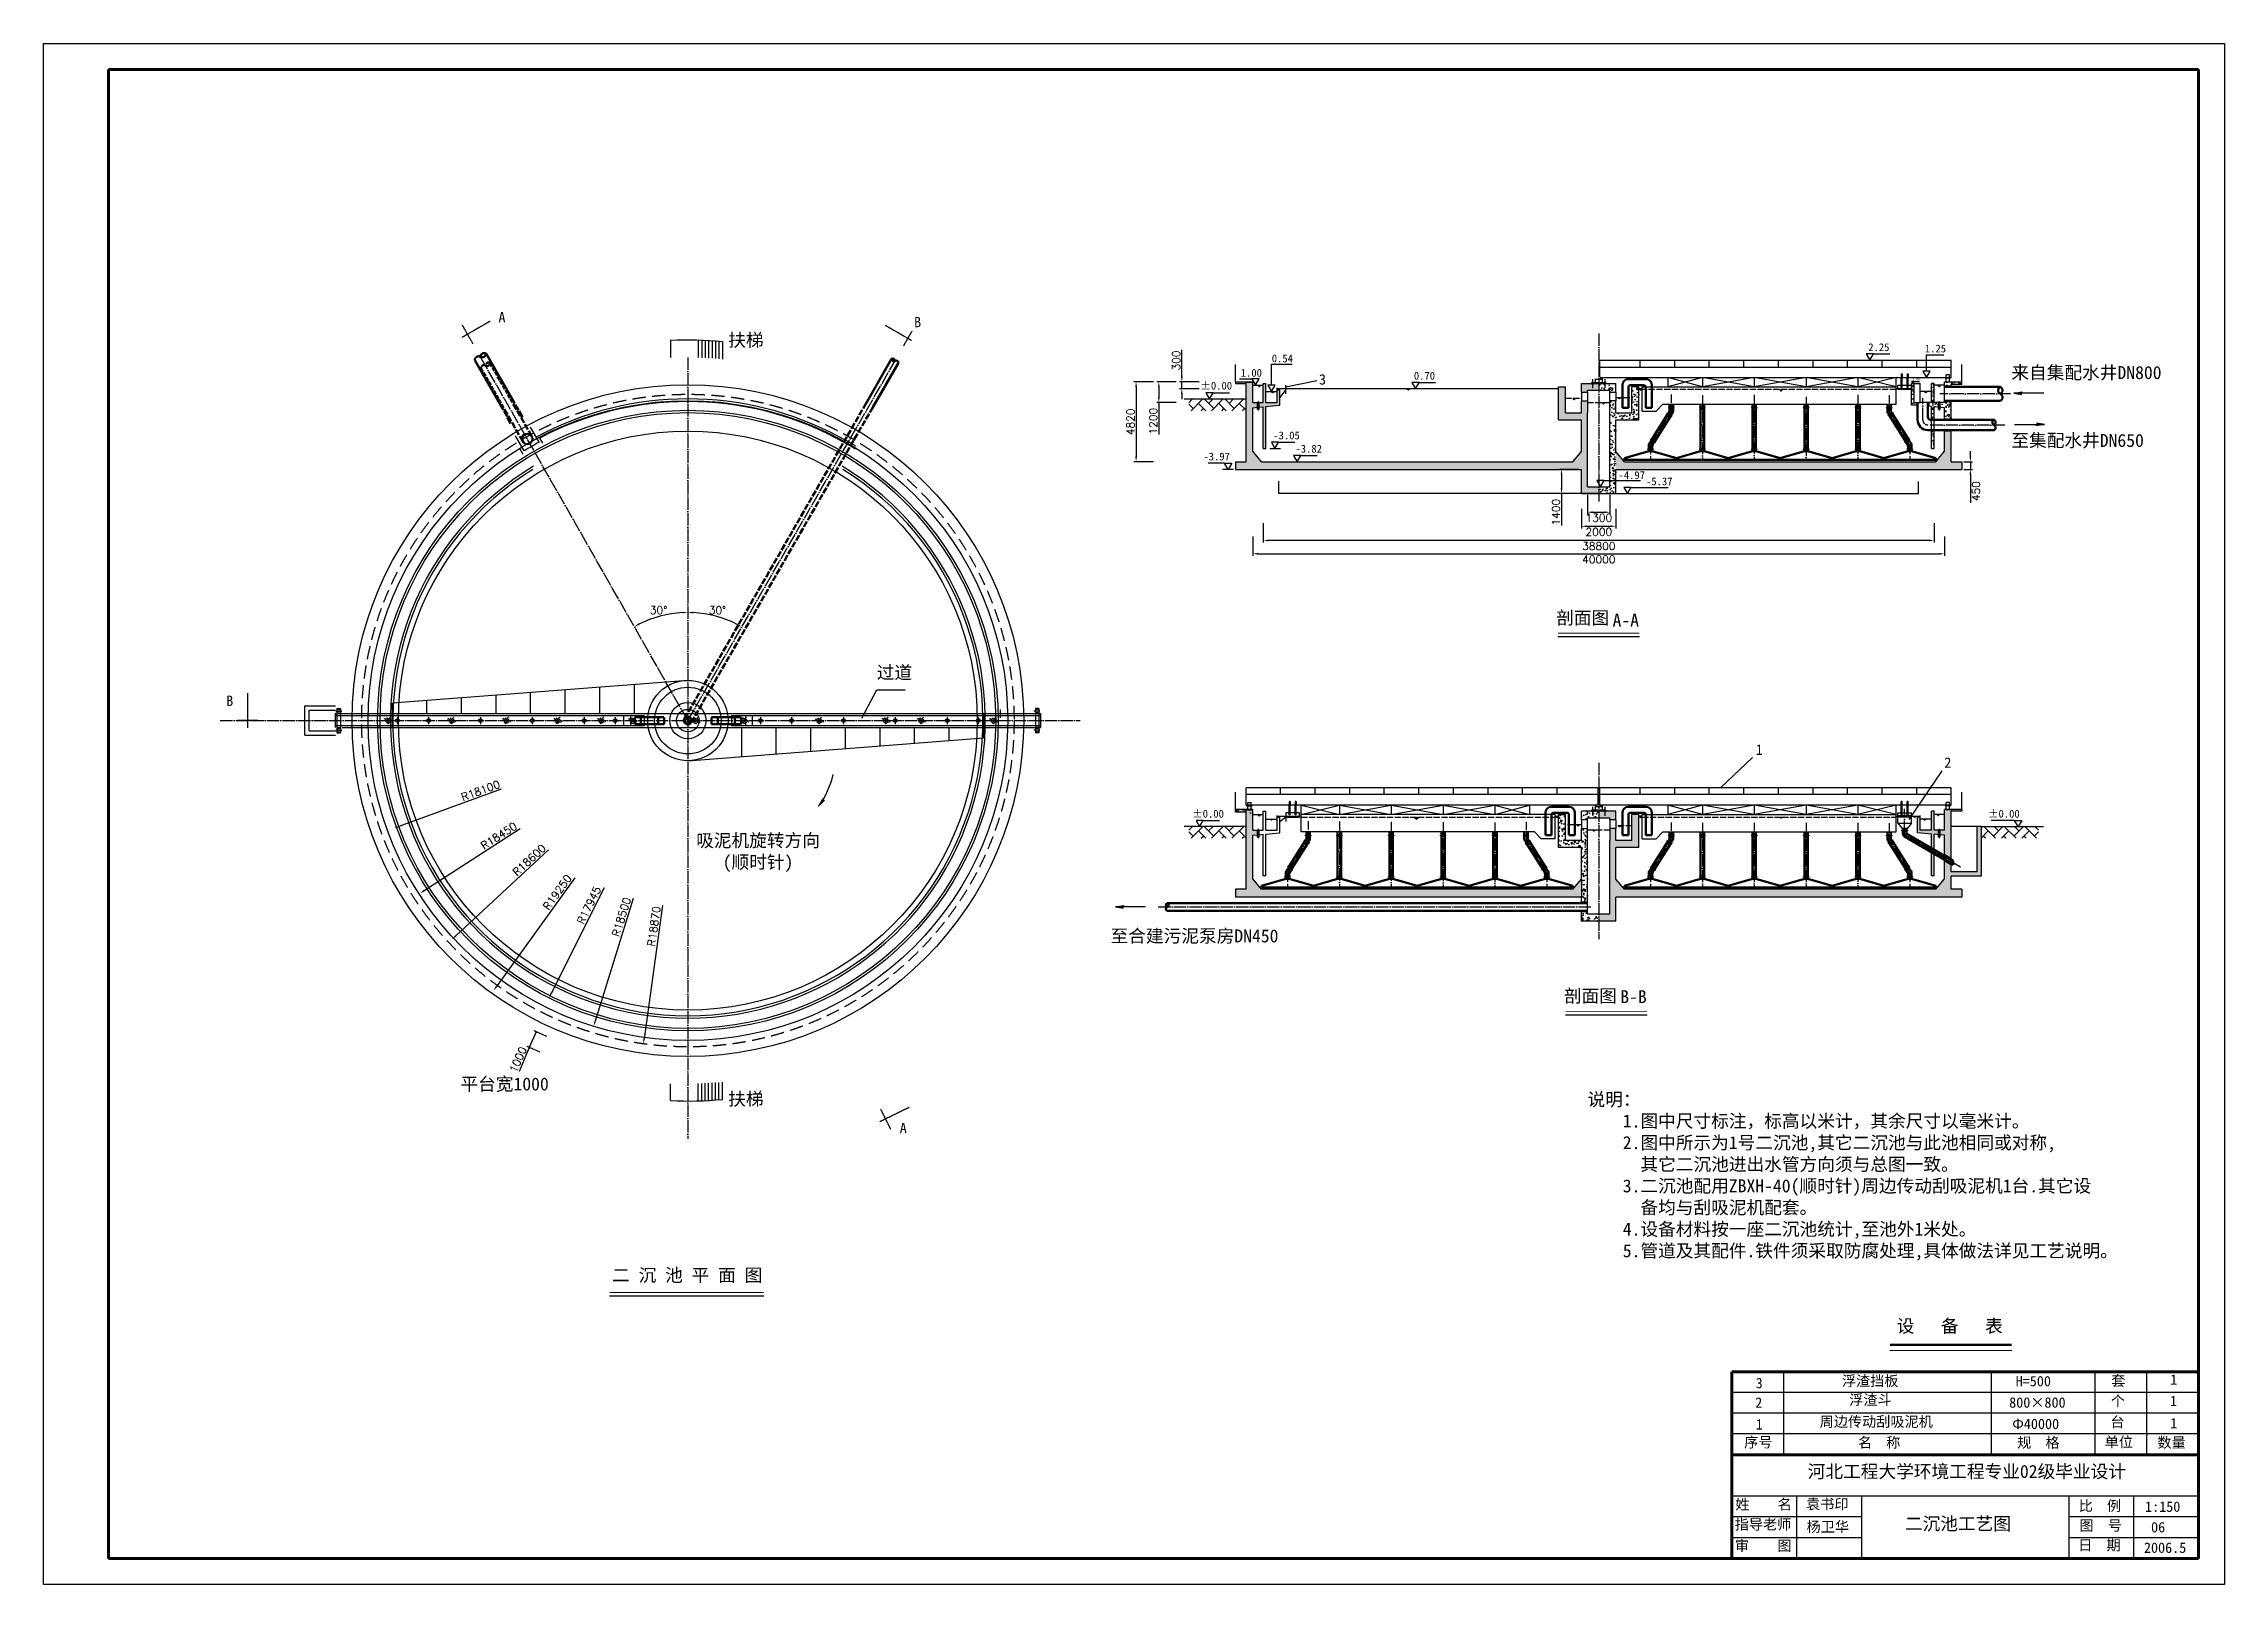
# Model space of a CAD drawing. Header units: millimetres. Extents: x 86531 to 531544, y 38321 to 278850.
# Drawn here: x 240359 to 366509, y 53697 to 142797 of the extents above; entities that cross this region are included whole.
import ezdxf

# ---------------------------------------------------------------- set-up
doc = ezdxf.new("R2010")
doc.units = ezdxf.units.MM
for name, pattern in [('ACAD_ISO02W100', [15, 12, -3]), ('ACAD_ISO04W100', [30, 24, -3, 0, -3]), ('DASHEDX2', [38.1, 25.4, -12.7])]:
    doc.linetypes.add(name, pattern=pattern)
for name, color, linetype, lineweight in [('tukuang', 7, 'Continuous', 60), ('墙体', 7, 'Continuous', 30), ('墙体虚线', 7, 'ACAD_ISO02W100', 30), ('管线', 3, 'Continuous', 50), ('管线虚线', 3, 'ACAD_ISO02W100', 50)]:
    doc.layers.add(name, color=color, linetype=linetype, lineweight=lineweight)
for name, color, linetype in [('中心线', 1, 'ACAD_ISO04W100'), ('标注', 6, 'Continuous'), ('细实线', 7, 'Continuous'), ('虚线', 5, 'ACAD_ISO02W100'), ('辅助线', 5, 'Continuous')]:
    doc.layers.add(name, color=color, linetype=linetype)
doc.styles.get("Standard").update_dxf_attribs({"font": 'txt', "bigfont": 'gbcbig.shx'})
doc.dimstyles.get("Standard").update_dxf_attribs({"dimtxt": 250, "dimasz": 125, "dimexe": 10, "dimexo": 500, "dimgap": 10, "dimtad": 2, "dimtih": 1, "dimtoh": 1, "dimdec": 4, "dimzin": 0, "dimdsep": 46, "dimtxsty": 'Standard', "dimcen": 0.09, "dimadec": 0, "dimazin": 0, "dimtfac": 1, "dimtdec": 4, "dimtofl": 0, "dimtmove": 0, "dimatfit": 3, "dimfxl": 0.18, "dimtolj": 1, "dimtzin": 0, "dimarcsym": 0})
doc.dimstyles.new('二沉池', dxfattribs={"dimscale": 0, "dimtxt": 250, "dimasz": 300, "dimexe": 125, "dimexo": 125, "dimgap": 100, "dimtad": 2, "dimdec": 0, "dimtxsty": 'Standard', "dimcen": 2.5, "dimclrt": 7, "dimadec": 0, "dimazin": 0, "dimtfac": 1, "dimtdec": 0, "dimtmove": 0, "dimatfit": 3, "dimfxl": 1000, "dimfxlon": 1, "dimarcsym": 0})
pattern_1 = [(50, (249438.7, 92371.97), (546.554, -47.8173), [57.15, -628.65]), (355, (249438.7, 92371.97), (-105.7285, 573.17), [45.72, -502.92]), (100.451, (249484.24, 92368), (440.8275, 525.35), [48.57, -534.27]), (46.1842, (249438.7, 92524.37), (813.237, -126.127), [85.725, -942.975]), (96.6356, (249506.5, 92513.85), (712.2127, 742.2767), [72.855, -801.405]), (351.184, (249438.7, 92524.4), (712.214, 742.2754), [68.58, -754.38]), (21, (249514.9, 92486.27), (454.8446, -306.7966), [57.15, -628.65]), (326, (249514.9, 92486.27), (185.406, 552.564), [45.72, -502.92]), (71.4514, (249552.8, 92460.7), (640.2495, 245.7686), [48.57, -534.27]), (37.5, (249438.7, 92371.97), (9.2658, 253.6651), [0, -496.824, 0, -510.54, 0, -504.825]), (7.5, (249438.7, 92371.97), (200.459, 300.5417), [0, -291.084, 0, -485.394, 0, -192.405]), (327.5, (249268.77, 92371.97), (406.7718, -17.18623), [0, -190.5, 0, -594.36, 0, -788.67]), (317.5, (249192.57, 92371.97), (444.3875, 76.2795), [0, -247.65, 0, -394.716, 0, -560.07])]
pattern_2 = [(50, (194377.55, 88144.47), (546.554, -47.8173), [57.15, -628.65]), (355, (194377.55, 88144.5), (-105.7285, 573.17), [45.72, -502.92]), (100.451, (194423.1, 88140.5), (440.8275, 525.35), [48.57, -534.27]), (46.1842, (194377.55, 88296.9), (813.237, -126.127), [85.725, -942.975]), (96.6356, (194445.3, 88286.4), (712.2127, 742.2767), [72.855, -801.405]), (351.184, (194377.55, 88296.9), (712.214, 742.2754), [68.58, -754.38]), (21, (194453.75, 88258.77), (454.8446, -306.7966), [57.15, -628.65]), (326, (194453.75, 88258.8), (185.406, 552.5639), [45.72, -502.92]), (71.4514, (194491.65, 88233.2), (640.2495, 245.7686), [48.57, -534.27]), (37.5, (194377.55, 88144.47), (9.2658, 253.66512), [0, -496.824, 0, -510.54, 0, -504.825]), (7.5, (194377.55, 88144.47), (200.459, 300.54172), [0, -291.084, 0, -485.394, 0, -192.405]), (327.5, (194207.62, 88144.47), (406.77179, -17.18623), [0, -190.5, 0, -594.36, 0, -788.67]), (317.5, (194131.42, 88144.47), (444.38754, 76.2795), [0, -247.65, 0, -394.716, 0, -560.07])]
pattern_3 = [(130, (411188.95, 67646.06), (-546.554, -47.8173), [57.15, -628.65]), (185, (411188.95, 67646.06), (105.7285, 573.17), [45.72, -502.92]), (79.549, (411143.4, 67642.1), (-440.8275, 525.35), [48.57, -534.27]), (133.8158, (411188.95, 67798.46), (-813.237, -126.127), [85.725, -942.975]), (83.3644, (411121.2, 67787.95), (-712.2127, 742.2767), [72.855, -801.405]), (188.816, (411188.95, 67798.5), (-712.214, 742.2754), [68.58, -754.38]), (159, (411112.75, 67760.36), (-454.8446, -306.7966), [57.15, -628.65]), (214, (411112.75, 67760.36), (-185.406, 552.564), [45.72, -502.92]), (108.5486, (411074.85, 67734.8), (-640.2495, 245.7686), [48.57, -534.27]), (142.5, (411188.95, 67646.06), (-9.2658, 253.6651), [0, -496.824, 0, -510.54, 0, -504.825]), (172.5, (411188.95, 67646.06), (-200.459, 300.5417), [0, -291.084, 0, -485.394, 0, -192.405]), (212.5, (411358.88, 67646.06), (-406.7718, -17.18623), [0, -190.5, 0, -594.36, 0, -788.67]), (222.5, (411435.08, 67646.06), (-444.3875, 76.2795), [0, -247.65, 0, -394.716, 0, -560.07])]

msp = doc.modelspace()

# ---------------------------------------------------------------- texts
for s, insert, char_height, width, attachment_point in [('{\\fFangSong_GB2312|b0|i0|c134|p49;A}', (266669.9157, 127277.14393), 600, 1204.2185717, 1), ('{\\fFangSong_GB2312|b0|i0|c134|p49;B}', (290713.67273, 126994.09361), 600, 1204.2185717, 1), ('{\\fFangSong_GB2312|b0|i0|c134|p49;2.25}', (345910.25134, 125464.57119), 450, 1666.8910394, 1), ('{\\fFangSong_GB2312|b0|i0|c134|p49;1.25}', (349182.73116, 125388.75474), 450, 1666.8910394, 1), ('{\\fFangSong_GB2312|b0|i0|c134|p49;1.00}', (309611.01568, 123984.36529), 450, 1666.8910394, 1), ('{\\fFangSong_GB2312|b0|i0|c134|p49;0.54}', (311404.58384, 124814.72874), 450, 555.6303465, 1), ('{\\fFangSong_GB2312|b0|i0|c134|p49;3}', (314132.91218, 123680.59708), 600, 569.0809014, 1), ('{\\fFangSong_GB2312|b0|i0|c134|p49;0.70}', (319623.90214, 123814.57079), 450, 1666.8910394, 1), ('{\\fFangSong_GB2312|b0|i0|c134|p49;%%P0.00}', (307272.09229, 123241.96539), 450, 1666.8910394, 1), ('{\\fFangSong_GB2312|b0|i0|c134|p49;1.00}', (348457.31468, 123466.16732), 150, 555.6303465, 1), ('{\\fFangSong_GB2312|b0|i0|c134|p49;-3.05}', (311493.82225, 120364.57079), 450, 1666.8910394, 1), ('{\\fFangSong_GB2312|b0|i0|c134|p49;-3.97}', (308979.39963, 119144.57079), 450, 1666.8910394, 3), ('{\\fFangSong_GB2312|b0|i0|c134|p49;-3.82}', (312776.10683, 119594.57079), 450, 1666.8910394, 1), ('{\\fFangSong_GB2312|b0|i0|c134|p49;-4.97}', (331464.9678, 118066.96136), 450, 1666.8910394, 1), ('{\\fFangSong_GB2312|b0|i0|c134|p49;-5.37}', (333056.11769, 117707.20696), 450, 1666.8910394, 1), ('{\\fFangSong_GB2312|b0|i0|c134|p49;B}', (250920.25696, 105095.36962), 600, 1204.2185717, 1), ('{\\fFangSong_GB2312|b0|i0|c134|p49;1}', (339401.22996, 102267.72732), 600, 569.0809014, 1), ('{\\fFangSong_GB2312|b0|i0|c134|p49;2}', (350308.19281, 101521.37362), 600, 569.0809014, 1), ('{\\fFangSong_GB2312|b0|i0|c134|p49;%%P0.00}', (306797.69925, 98488.66728), 450, 1666.8910394, 1), ('{\\fFangSong_GB2312|b0|i0|c134|p49;%%P0.00}', (354669.26752, 98488.66728), 450, 1666.8910394, 3), ('{\\fFangSong_GB2312|b0|i0|c134|p49;说明：\\P    1.图中尺寸标注，标高以米计，其余尺寸以毫米计。\\P    2.图中所示为1号二沉池,其它二沉池与此池相同或对称,\\P      其它二沉池进出水管方向须与总图一致。\\P    3.二沉池配用ZBXH-40(顺时针)周边传动刮吸泥机1台.其它设\\P      备均与刮吸泥机配套。\\P    4.设备材料按一座二沉池统计,至池外1米处。\\P    5.管道及其配件.铁件须采取防腐处理,具体做法详见工艺说明。}', (329667.5269, 82118.56394), 750, 39349.2392406, 1), ('{\\fFangSong_GB2312|b0|i0|c134|p49;A}', (289882.81866, 80387.1669), 600, 11945.6965627, 1), ('{\\fFangSong_GB2312|b0|i0|c134|p49;设   备   表}', (347556.40225, 69015.32603), 750, 9015.3, 1), ('{\\fFangSong_GB2312|b0|i0|c134|p49;3}', (339395.54127, 65636.09815), 600, 569.0809014, 1), ('{\\fFangSong_GB2312|b0|i0|c134|p49;浮渣挡板}', (344385.00906, 65765.50066), 600, 6965.5787441, 1), ('{\\fFangSong_GB2312|b0|i0|c134|p49;H=500}', (354436.49993, 65749.25692), 600, 10799.999325, 1), ('{\\fFangSong_GB2312|b0|i0|c134|p49;套}', (359964.58679, 65772.42143), 600, 6965.5787441, 1), ('{\\fFangSong_GB2312|b0|i0|c134|p49;1}', (363376.59983, 65842.73129), 600, 569.0809014, 1), ('{\\fFangSong_GB2312|b0|i0|c134|p49;2}', (339370.83802, 64507.06626), 600, 569.0809014, 1), ('{\\fFangSong_GB2312|b0|i0|c134|p49;浮渣斗}', (344804.13425, 64669.13762), 600, 6965.5787441, 1), ('{\\fFangSong_GB2312|b0|i0|c134|p49;800\\fSimSun|b0|i0|c134|p2;×\\fFangSong_GB2312|b0|i0|c134|p49;800}', (354059.93298, 64514.50382), 600, 3253.3678657, 1), ('{\\fFangSong_GB2312|b0|i0|c134|p49;个}', (359942.51623, 64598.92307), 600, 6965.5787441, 1), ('{\\fFangSong_GB2312|b0|i0|c134|p49;1}', (363359.70127, 64607.64053), 600, 569.0809014, 1), ('{\\fFangSong_GB2312|b0|i0|c134|p49;1}', (339401.22996, 63250.47139), 600, 569.0809014, 1), ('{\\fFangSong_GB2312|b0|i0|c134|p49;周边传动刮吸泥机}', (343097.74079, 63409.03149), 600, 6965.5787441, 1), ('{\\fSimSun|b0|i0|c134|p2;Ф\\fFangSong_GB2312|b0|i0|c134|p49;40000}', (354241.03025, 63275.52167), 600, 10799.999325, 1), ('{\\fFangSong_GB2312|b0|i0|c134|p49;台}', (359921.24784, 63390.75156), 600, 6965.5787441, 1), ('{\\fFangSong_GB2312|b0|i0|c134|p49;1}', (363376.86509, 63315.86119), 600, 569.0809014, 1), ('{\\fFangSong_GB2312|b0|i0|c134|p49;序号}', (338732.66269, 62217.91022), 600, 2391.9656474, 1), ('{\\fFangSong_GB2312|b0|i0|c134|p49;名  称}', (345309.71971, 62201.84485), 600, 3461.7309752, 1), ('{\\fFangSong_GB2312|b0|i0|c134|p49;规  格}', (354523.77878, 62200.48607), 600, 3165.7595599, 1), ('{\\fFangSong_GB2312|b0|i0|c134|p49;单位}', (359587.45023, 62233.29591), 600, 1913.5725179, 1), ('{\\fFangSong_GB2312|b0|i0|c134|p49;数量}', (362635.38192, 62200.10215), 600, 1913.5725179, 1), ('{\\fFangSong_GB2312|b0|i0|c134|p49;河北工程大学环境工程专业02级毕业设计}', (342405.89179, 60605.30558), 750, 19689.6434431, 1), ('{\\fFangSong_GB2312|b0|i0|c134|p49;比  例}', (358084.47196, 58543.23423), 600, 2853.5521572, 1), ('{\\fFangSong_GB2312|b0|i0|c134|p49;二沉池工艺图}', (348028.19665, 57585.94311), 750, 9015.3, 1)]:
    msp.add_mtext(s, dxfattribs=dict(insert=insert, char_height=char_height, width=width, attachment_point=attachment_point))
at = {"char_height": 750}
for s, insert, attachment_point in [('{\\fFangSong_GB2312|b0|i0|c134|p49;扶梯}', (280982.37108, 126031.46718), 2), ('{\\fFangSong_GB2312|b0|i0|c134|p49;剖面图}', (329392.42443, 109968.9275), 2), ('{\\fFangSong_GB2312|b0|i0|c134|p49;A-A}', (331881.78855, 109453.02152), 5), ('{\\fFangSong_GB2312|b0|i0|c134|p49;吸泥机旋转方向\\P(顺时针)}', (281685.45811, 94893.15785), 8), ('{\\fFangSong_GB2312|b0|i0|c134|p49;剖面图}', (329837.47245, 88103.53928), 2), ('{\\fFangSong_GB2312|b0|i0|c134|p49;B-B}', (332326.83657, 87683.64757), 5), ('{\\fFangSong_GB2312|b0|i0|c134|p49;平台宽1000}', (267025.78288, 83008.67389), 2), ('{\\fFangSong_GB2312|b0|i0|c134|p49;扶梯}', (280982.37108, 81309.7648), 8), ('{\\fFangSong_GB2312|b0|i0|c134|p49;二 沉 池 平 面 图}', (277588.97436, 71954.5049), 2)]:
    msp.add_mtext(s, dxfattribs=dict(at, insert=insert, attachment_point=attachment_point))
at = {"layer": '墙体', "color": 7, "lineweight": -3, "insert": (267801.96078, 84042.73155), "char_height": 450, "attachment_point": 5, "rotation": 66.3124396878}
msp.add_mtext('1000', dxfattribs=at)
at = {"layer": '管线', "color": 7, "char_height": 600, "attachment_point": 1}
for s, insert, width in [('{\\fFangSong_GB2312|b0|i0|c134|p49;姓    名}', (338216.07032, 58630.76163), 3385.3450269), ('{\\fFangSong_GB2312|b0|i0|c134|p49;袁书印}', (342313.64398, 58645.28407), 2853.5521572), ('{\\fFangSong_GB2312|b0|i0|c134|p49;1:150}', (361920.36879, 58491.55151), 2853.5521572), ('{\\fFangSong_GB2312|b0|i0|c134|p49;指导老师}', (338183.41997, 57469.83881), 3455.9644581), ('{\\fFangSong_GB2312|b0|i0|c134|p49;杨卫华}', (342339.99196, 57328.57845), 2853.5521572), ('{\\fFangSong_GB2312|b0|i0|c134|p49;图  号}', (358128.35679, 57403.18545), 2853.5521572), ('{\\fFangSong_GB2312|b0|i0|c134|p49;06}', (362268.43339, 57304.64536), 2853.5521572), ('{\\fFangSong_GB2312|b0|i0|c134|p49;审    图}', (338199.36991, 56234.43378), 3178.7676114), ('{\\fFangSong_GB2312|b0|i0|c134|p49;日  期}', (358056.22747, 56263.80127), 2853.5521572), ('{\\fFangSong_GB2312|b0|i0|c134|p49;2006.5}', (361855.48642, 56118.8556), 2853.5521572)]:
    msp.add_mtext(s, dxfattribs=dict(at, insert=insert, width=width))
at = {"layer": '辅助线', "color": 7, "char_height": 750, "attachment_point": 1}
for s, insert, width in [('{\\fFangSong_GB2312|b0|i0|c134|p49;来自集配水井DN800}', (354186.2311, 124151.30775), 8996.5407561), ('{\\fFangSong_GB2312|b0|i0|c134|p49;至集配水井DN650}', (354186.2311, 120225.73471), 8057.1722704), ('{\\fFangSong_GB2312|b0|i0|c134|p49;过道}', (288553.6712, 106806.82264), 2717.9453282), ('{\\fFangSong_GB2312|b0|i0|c134|p49;至合建污泥泵房DN450}', (302077.95255, 91571.93554), 10153.9654486)]:
    msp.add_mtext(s, dxfattribs=dict(at, insert=insert, width=width))

# ---------------------------------------------------------------- blocks, each defined once
blk = doc.blocks.new('*D64')
at = {"layer": 'Defpoints', "color": 0, "transparency": 16777216}
for p in [(277628, 103650), (260635, 97415)]:
    blk.add_point(p, dxfattribs=at)
at = {"layer": '墙体', "color": 0, "lineweight": -2, "transparency": 16777216}
blk.add_line((266831, 99688), (260917, 97518), dxfattribs=at)
at = {"layer": '墙体', "color": 0, "transparency": 16777216}
blk.add_solid([(260900, 97565), (260934, 97471), (260635, 97415)], dxfattribs=at)
at = {"layer": '墙体', "color": 7, "lineweight": -3, "transparency": 16777216, "insert": (265639, 99597), "char_height": 450, "attachment_point": 5, "rotation": 20.14885}
blk.add_mtext('R18100', dxfattribs=at)
blk = doc.blocks.new('*D61')
at = {"layer": 'Defpoints', "color": 0, "transparency": 16777216}
for p in [(277628, 103650), (262122, 93650)]:
    blk.add_point(p, dxfattribs=at)
at = {"layer": '墙体', "color": 0, "lineweight": -2, "transparency": 16777216}
blk.add_line((267929, 97395), (262374, 93813), dxfattribs=at)
at = {"layer": '墙体', "color": 0, "transparency": 16777216}
blk.add_solid([(262347, 93855), (262402, 93771), (262122, 93650)], dxfattribs=at)
at = {"layer": '墙体', "color": 7, "lineweight": -3, "transparency": 16777216, "insert": (266692, 96984), "char_height": 450, "attachment_point": 5, "rotation": 32.81799}
blk.add_mtext('R18450', dxfattribs=at)
blk = doc.blocks.new('*D62')
at = {"layer": 'Defpoints', "color": 0, "transparency": 16777216}
for p in [(277628, 103650), (263991, 91001)]:
    blk.add_point(p, dxfattribs=at)
at = {"layer": '墙体', "color": 0, "lineweight": -2, "transparency": 16777216}
blk.add_line((269571, 96177), (264211, 91205), dxfattribs=at)
at = {"layer": '墙体', "color": 0, "transparency": 16777216}
blk.add_solid([(264177, 91241), (264245, 91168), (263991, 91001)], dxfattribs=at)
at = {"layer": '墙体', "color": 7, "lineweight": -3, "transparency": 16777216, "insert": (268452, 95582), "char_height": 450, "attachment_point": 5, "rotation": 42.8469}
blk.add_mtext('R18600', dxfattribs=at)
blk = doc.blocks.new('*D63')
at = {"layer": 'Defpoints', "color": 0, "transparency": 16777216}
for p in [(277628, 103650), (266380, 88027)]:
    blk.add_point(p, dxfattribs=at)
at = {"layer": '墙体', "color": 0, "lineweight": -2, "transparency": 16777216}
blk.add_line((271079, 94554), (266555, 88271), dxfattribs=at)
at = {"layer": '墙体', "color": 0, "transparency": 16777216}
blk.add_solid([(266515, 88300), (266596, 88241), (266380, 88027)], dxfattribs=at)
at = {"layer": '墙体', "color": 7, "lineweight": -3, "transparency": 16777216, "insert": (270077, 93719), "char_height": 450, "attachment_point": 5, "rotation": 54.24774}
blk.add_mtext('R19250', dxfattribs=at)
blk = doc.blocks.new('*D65')
at = {"layer": 'Defpoints', "color": 0, "transparency": 16777216}
for p in [(277628, 103650), (269584, 87608)]:
    blk.add_point(p, dxfattribs=at)
at = {"layer": '墙体', "color": 0, "lineweight": -2, "transparency": 16777216}
blk.add_line((272781, 93984), (269719, 87876), dxfattribs=at)
at = {"layer": '墙体', "color": 0, "transparency": 16777216}
blk.add_solid([(269674, 87899), (269763, 87854), (269584, 87608)], dxfattribs=at)
at = {"layer": '墙体', "color": 7, "lineweight": -3, "transparency": 16777216, "insert": (271908, 92968), "char_height": 450, "attachment_point": 5, "rotation": 63.37007}
blk.add_mtext('R17945', dxfattribs=at)
blk = doc.blocks.new('*D66')
at = {"layer": 'Defpoints', "color": 0, "transparency": 16777216}
for p in [(277628, 103650), (272175, 85971)]:
    blk.add_point(p, dxfattribs=at)
at = {"layer": '墙体', "color": 0, "lineweight": -2, "transparency": 16777216}
blk.add_line((274456, 93368), (272263, 86258), dxfattribs=at)
at = {"layer": '墙体', "color": 0, "transparency": 16777216}
blk.add_solid([(272216, 86273), (272311, 86243), (272175, 85971)], dxfattribs=at)
at = {"layer": '墙体', "color": 7, "lineweight": -3, "transparency": 16777216, "insert": (273785, 92293), "char_height": 450, "attachment_point": 5, "rotation": 72.85801}
blk.add_mtext('R18500', dxfattribs=at)
blk = doc.blocks.new('*D67')
at = {"layer": 'Defpoints', "color": 0, "transparency": 16777216}
for p in [(277628, 103650), (275057, 84956)]:
    blk.add_point(p, dxfattribs=at)
at = {"layer": '墙体', "color": 0, "lineweight": -2, "transparency": 16777216}
blk.add_line((276157, 92957), (275098, 85253), dxfattribs=at)
at = {"layer": '墙体', "color": 0, "transparency": 16777216}
blk.add_solid([(275048, 85260), (275147, 85246), (275057, 84956)], dxfattribs=at)
at = {"layer": '墙体', "color": 7, "lineweight": -3, "transparency": 16777216, "insert": (275663, 91751), "char_height": 450, "attachment_point": 5, "rotation": 82.16958}
blk.add_mtext('R18870', dxfattribs=at)
blk = doc.blocks.new('_ArchTick')
at = {"color": 0, "linetype": 'ByBlock', "const_width": 0.15}
blk.add_lwpolyline([(-0.5, -0.5), (0.5, 0.5)], dxfattribs=at)
blk = doc.blocks.new('*D68')
at = {"color": 0, "lineweight": -2, "transparency": 16777216}
for p, q in [((329314, 115887), (329314, 114762)), ((329614, 114887), (331014, 114887)), ((331314, 115887), (331314, 114762))]:
    blk.add_line(p, q, dxfattribs=at)
at = {"color": 0, "transparency": 16777216}
for points in [[(329614, 114937), (329614, 114837), (329314, 114887)], [(331014, 114937), (331014, 114837), (331314, 114887)]]:
    blk.add_solid(points, dxfattribs=at)
at = {"layer": 'Defpoints', "color": 0, "transparency": 16777216}
for p in [(329314, 116772), (331314, 116772), (331314, 114887)]:
    blk.add_point(p, dxfattribs=at)
at = {"color": 7, "transparency": 16777216, "insert": (330314, 114562), "char_height": 450, "attachment_point": 5}
blk.add_mtext('2000', dxfattribs=at)
blk = doc.blocks.new('*D69')
at = {"color": 0, "lineweight": -2, "transparency": 16777216}
for p, q in [((329664, 116699), (329664, 115574)), ((330964, 116699), (330964, 115574)), ((329964, 115699), (330664, 115699))]:
    blk.add_line(p, q, dxfattribs=at)
at = {"color": 0, "transparency": 16777216}
for points in [[(329964, 115749), (329964, 115649), (329664, 115699)], [(330664, 115749), (330664, 115649), (330964, 115699)]]:
    blk.add_solid(points, dxfattribs=at)
at = {"layer": 'Defpoints', "color": 0, "transparency": 16777216}
for p in [(329664, 117172), (330964, 117172), (330964, 115699)]:
    blk.add_point(p, dxfattribs=at)
at = {"color": 7, "transparency": 16777216, "insert": (330314, 115374), "char_height": 450, "attachment_point": 5}
blk.add_mtext('1300', dxfattribs=at)
blk = doc.blocks.new('*D70')
at = {"color": 0, "lineweight": -2, "transparency": 16777216}
for p, q in [((310914, 115064), (310914, 113939)), ((349714, 115064), (349714, 113939)), ((349414, 114064), (311214, 114064))]:
    blk.add_line(p, q, dxfattribs=at)
at = {"color": 0, "transparency": 16777216}
for points in [[(311214, 114114), (311214, 114014), (310914, 114064)], [(349414, 114114), (349414, 114014), (349714, 114064)]]:
    blk.add_solid(points, dxfattribs=at)
at = {"layer": 'Defpoints', "color": 0, "transparency": 16777216}
for p in [(310914, 119392), (349714, 119392), (310914, 114064)]:
    blk.add_point(p, dxfattribs=at)
at = {"color": 7, "transparency": 16777216, "insert": (330314, 113739), "char_height": 450, "attachment_point": 5}
blk.add_mtext('38800', dxfattribs=at)
blk = doc.blocks.new('*D71')
at = {"color": 0, "lineweight": -2, "transparency": 16777216}
for p, q in [((310314, 114294), (310314, 113169)), ((350314, 114294), (350314, 113169)), ((310614, 113294), (350014, 113294))]:
    blk.add_line(p, q, dxfattribs=at)
at = {"color": 0, "transparency": 16777216}
for points in [[(310614, 113344), (310614, 113244), (310314, 113294)], [(350014, 113344), (350014, 113244), (350314, 113294)]]:
    blk.add_solid(points, dxfattribs=at)
at = {"layer": 'Defpoints', "color": 0, "transparency": 16777216}
for p in [(310314, 119222), (350314, 119222), (350314, 113294)]:
    blk.add_point(p, dxfattribs=at)
at = {"color": 7, "transparency": 16777216, "insert": (330314, 112969), "char_height": 450, "attachment_point": 5}
blk.add_mtext('40000', dxfattribs=at)
blk = doc.blocks.new('*D72')
at = {"color": 0, "lineweight": -2, "transparency": 16777216}
for p, q in [((304557, 123242), (303432, 123242)), ((303557, 122942), (303557, 118922)), ((304557, 118622), (303432, 118622))]:
    blk.add_line(p, q, dxfattribs=at)
at = {"color": 0, "transparency": 16777216}
for points in [[(303507, 122942), (303607, 122942), (303557, 123242)], [(303507, 118922), (303607, 118922), (303557, 118622)]]:
    blk.add_solid(points, dxfattribs=at)
at = {"layer": 'Defpoints', "color": 0, "transparency": 16777216}
for p in [(309914, 123242), (303557, 118622), (309914, 118622)]:
    blk.add_point(p, dxfattribs=at)
at = {"color": 7, "transparency": 16777216, "insert": (303232, 120932), "char_height": 450, "attachment_point": 5, "rotation": 90}
blk.add_mtext('4820', dxfattribs=at)
blk = doc.blocks.new('*D73')
at = {"color": 0, "lineweight": -2, "transparency": 16777216}
for p, q in [((305873, 123242), (304748, 123242)), ((304873, 122942), (304873, 122342)), ((305873, 122042), (304748, 122042)), ((304873, 122042), (304873, 120192))]:
    blk.add_line(p, q, dxfattribs=at)
at = {"color": 0, "transparency": 16777216}
for points in [[(304823, 122942), (304923, 122942), (304873, 123242)], [(304823, 122342), (304923, 122342), (304873, 122042)]]:
    blk.add_solid(points, dxfattribs=at)
at = {"layer": 'Defpoints', "color": 0, "transparency": 16777216}
for p in [(310314, 123242), (304873, 122042), (310314, 122042)]:
    blk.add_point(p, dxfattribs=at)
at = {"color": 7, "transparency": 16777216, "insert": (304548, 120967), "char_height": 450, "attachment_point": 5, "rotation": 90}
blk.add_mtext('1200', dxfattribs=at)
blk = doc.blocks.new('*D74')
at = {"color": 0, "lineweight": -2, "transparency": 16777216}
for p, q in [((329166, 118172), (328041, 118172)), ((328166, 117872), (328166, 117072)), ((329166, 116772), (328041, 116772)), ((328166, 116772), (328166, 114922))]:
    blk.add_line(p, q, dxfattribs=at)
at = {"color": 0, "transparency": 16777216}
for points in [[(328116, 117872), (328216, 117872), (328166, 118172)], [(328116, 117072), (328216, 117072), (328166, 116772)]]:
    blk.add_solid(points, dxfattribs=at)
at = {"layer": 'Defpoints', "color": 0, "transparency": 16777216}
for p in [(329314, 118172), (328166, 116772), (329314, 116772)]:
    blk.add_point(p, dxfattribs=at)
at = {"color": 7, "transparency": 16777216, "insert": (327841, 115697), "char_height": 450, "attachment_point": 5, "rotation": 90}
blk.add_mtext('1400', dxfattribs=at)
blk = doc.blocks.new('*D75')
at = {"color": 0, "lineweight": -2, "transparency": 16777216}
for p, q in [((306199, 123542), (306199, 125092)), ((307199, 123242), (306074, 123242)), ((307199, 122842), (306074, 122842)), ((306199, 122842), (306199, 123242)), ((306199, 122542), (306199, 122242))]:
    blk.add_line(p, q, dxfattribs=at)
at = {"color": 0, "transparency": 16777216}
for points in [[(306149, 123542), (306249, 123542), (306199, 123242)], [(306149, 122542), (306249, 122542), (306199, 122842)]]:
    blk.add_solid(points, dxfattribs=at)
at = {"layer": 'Defpoints', "color": 0, "transparency": 16777216}
for p in [(306199, 123242), (310314, 123242), (311714, 122842)]:
    blk.add_point(p, dxfattribs=at)
at = {"color": 7, "transparency": 16777216, "insert": (305874, 124467), "char_height": 450, "attachment_point": 5, "rotation": 90}
blk.add_mtext('300', dxfattribs=at)
blk = doc.blocks.new('*D76')
at = {"color": 0, "lineweight": -2, "transparency": 16777216}
blk.add_arc((277628, 103650), 6252, 62.8084, 87.25028, dxfattribs=at)
at = {"color": 0, "transparency": 16777216}
for points in [[(277926, 109844), (277929, 109944), (277628, 109901)], [(280508, 109254), (280461, 109166), (280748, 109067)]]:
    blk.add_solid(points, dxfattribs=at)
at = {"layer": 'Defpoints', "color": 0, "transparency": 16777216}
for p in [(277628, 124650), (289611, 124455), (279762, 109526), (277628, 103650), (277628, 79458)]:
    blk.add_point(p, dxfattribs=at)
at = {"color": 0, "transparency": 16777216, "insert": (279334, 110033), "char_height": 450, "attachment_point": 5}
blk.add_mtext('\\A1;30°', dxfattribs=at)
blk = doc.blocks.new('*D77')
at = {"color": 0, "lineweight": -2, "transparency": 16777216}
for p, q in [((351439, 118622), (351942, 118622)), ((351817, 118922), (351817, 119222)), ((351817, 118622), (351817, 118172)), ((351439, 118172), (351942, 118172)), ((351817, 117872), (351817, 116247))]:
    blk.add_line(p, q, dxfattribs=at)
at = {"color": 0, "transparency": 16777216}
for points in [[(351767, 118922), (351867, 118922), (351817, 118622)], [(351767, 117872), (351867, 117872), (351817, 118172)]]:
    blk.add_solid(points, dxfattribs=at)
at = {"layer": 'Defpoints', "color": 0, "transparency": 16777216}
for p in [(351314, 118622), (351314, 118172), (351817, 118172)]:
    blk.add_point(p, dxfattribs=at)
at = {"color": 7, "transparency": 16777216, "insert": (352142, 116909), "char_height": 450, "attachment_point": 5, "rotation": 90}
blk.add_mtext('450', dxfattribs=at)
blk = doc.blocks.new('*D78')
at = {"color": 0, "lineweight": -2, "transparency": 16777216}
blk.add_arc((277628, 103650), 6251, 92.75, 116.94882, dxfattribs=at)
at = {"color": 0, "transparency": 16777216}
for points in [[(277327, 109943), (277329, 109843), (277628, 109901)], [(274818, 109178), (274771, 109266), (274531, 109079)]]:
    blk.add_solid(points, dxfattribs=at)
at = {"layer": 'Defpoints', "color": 0, "transparency": 16777216}
for p in [(265628, 124689), (277628, 124650), (276553, 109808), (277628, 103650), (277628, 79458)]:
    blk.add_point(p, dxfattribs=at)
at = {"color": 0, "transparency": 16777216, "insert": (275935, 110035), "char_height": 450, "attachment_point": 5}
blk.add_mtext('\\A1;30°', dxfattribs=at)

# ---------------------------------------------------------------- dimensions: what is measured, and where the dimension line sits
at = {"color": 3}
for base, p1, p2, text, picture, middle in [((306199.33515, 123241.96539), (311713.82628, 122841.96539), (310313.82628, 123241.96539), '300', '*D75', (305874.33515, 124466.96539)), ((303556.78145, 118621.96539), (309913.82628, 123241.96539), (309913.82628, 118621.96539), '4820', '*D72', (303231.78145, 120931.96539))]:
    dim = msp.add_linear_dim(base=base, p1=p1, p2=p2, angle=90, text=text, dimstyle='二沉池', override={"dimscale": 1, "dimtxt": 450}, dxfattribs=at)
    dim.commit()
    dim.dimension.update_dxf_attribs({"geometry": picture, "text_midpoint": middle})
for base, line2, picture, middle in [((276552.93206, 109807.551), ((277627.62818, 103649.57031), (265627.64794, 124688.78189)), '*D78', (275934.72157, 110034.66422)), ((279761.82135, 109525.69937), ((277627.62818, 103649.57031), (289611.05645, 124454.66103)), '*D76', (279334.43739, 110032.54291))]:
    dim = msp.add_angular_dim_2l(base=base, line1=((277627.62818, 124649.57031), (277627.62818, 79457.96869)), line2=line2, dimstyle='Standard', override={"dimtxt": 450, "dimasz": 300})
    dim.commit()
    dim.dimension.update_dxf_attribs({"geometry": picture, "text_midpoint": middle})
for base, p1, p2, picture, middle in [((304873.22086, 122041.96539), (310313.82628, 123241.96539), (310313.82628, 122041.96539), '*D73', (304548.22086, 120966.96539)), ((351817.32129, 118171.96539), (351313.82628, 118621.96539), (351313.82628, 118171.96539), '*D77', (352142.32129, 116909.46539)), ((328165.84274, 116771.96539), (329313.82628, 118171.96539), (329313.82628, 116771.96539), '*D74', (327840.84274, 115696.96539))]:
    dim = msp.add_linear_dim(base=base, p1=p1, p2=p2, angle=90, dimstyle='二沉池', override={"dimscale": 1, "dimtxt": 450}, dxfattribs=at)
    dim.commit()
    dim.dimension.update_dxf_attribs({"geometry": picture, "text_midpoint": middle})
for base, p1, p2, picture, middle in [((350313.82628, 113294.1611), (310313.82628, 119221.93636), (350313.82628, 119221.93636), '*D71', (330313.82628, 113294.1611)), ((310913.82628, 114064.41977), (349713.82628, 119391.96539), (310913.82628, 119391.96539), '*D70', (330313.82628, 114064.41977)), ((331313.82628, 114887.11424), (329313.82628, 116771.96539), (331313.82628, 116771.96539), '*D68', (330313.82628, 114887.11424)), ((330963.82628, 115698.95007), (329663.82628, 117171.96539), (330963.82628, 117171.96539), '*D69', (330313.82628, 115698.95007))]:
    dim = msp.add_linear_dim(base=base, p1=p1, p2=p2, dimstyle='二沉池', override={"dimscale": 1, "dimtxt": 450}, dxfattribs=at)
    dim.commit()
    dim.dimension.update_dxf_attribs({"geometry": picture, "text_midpoint": middle, "dimtype": 160})
at = {"layer": '墙体', "lineweight": -3}
for center, mpoint, picture, middle in [((277627.6281816317, 103649.5703138835), (261909.7543783314, 97882.4437023443), '*D64', (265751.0468799236, 99291.8722602951)), ((277627.62818, 103649.57031), (262122.31289, 93650.18545), '*D61', (266867.84036, 96710.57827)), ((277627.62818, 103649.57031), (263990.6023, 91000.79468), '*D62', (268672.88217, 95343.75832)), ((277627.62818, 103649.57031), (266380.20602, 88027.2147), '*D63', (270341.24547, 93528.988)), ((277627.62818, 103649.57031), (269584.21029, 87608.17219), '*D65', (272198.50782, 92821.99895)), ((277627.62818, 103649.57031), (272174.92584, 85971.39062), '*D66', (274095.26316, 92197.3069)), ((277627.62818, 103649.57031), (275056.75092, 84955.52072), '*D67', (275985.14971, 91706.34207))]:
    dim = msp.add_radius_dim(center=center, mpoint=mpoint, dimstyle='二沉池', override={"dimscale": 1, "dimtxt": 450, "dimsah": 1}, dxfattribs=at)
    dim.commit()
    dim.dimension.update_dxf_attribs({"geometry": picture, "text_midpoint": middle, "dimtype": 164})

# ---------------------------------------------------------------- hatches: boundary and pattern name
h = msp.add_hatch()
h.set_pattern_fill('AR-HBONE', color=256, scale=104.47541, style=0)
h.set_pattern_definition([(45, (300660.05, 72348), (5e-14, 591.002), [1253.705, -417.902]), (135, (300955.55, 72643.5), (5e-14, 591.002), [1253.705, -417.902])])
h.paths.add_polyline_path([(309914.661, 122228.46615), (306611.85657, 122228.46615), (306611.85657, 121568.94739), (309914.661, 121568.94739)])
h = msp.add_hatch()
h.set_pattern_fill('AR-HBONE', color=0, scale=0.84, style=0)
h.set_pattern_definition([(135, (253528.34, 61704.84), (-1e-14, 120.69464), [256.032, -85.344]), (45, (253467.99, 61765.185), (-1e-14, 120.69464), [256.032, -85.344])])
h.paths.add_polyline_path([(260046.09322, 103750.05374), (260406.10695, 103848.12711), (260553.38533, 103586.59795), (260258.82858, 103455.83342)])
h = msp.add_hatch()
h.set_pattern_fill('AR-HBONE', color=0, scale=0.84, style=0)
h.set_pattern_definition([(135, (257195.99, 61706.69), (-1e-14, 120.69464), [256.032, -85.344]), (45, (257135.64, 61767.04), (-1e-14, 120.69464), [256.032, -85.344])])
h.paths.add_polyline_path([(263713.74423, 103751.90699), (264073.75797, 103849.98037), (264221.03634, 103588.45121), (263926.47959, 103457.68668)])
h = msp.add_hatch()
h.set_pattern_fill('AR-HBONE', color=0, scale=0.84, style=0)
h.set_pattern_definition([(135, (260360.305, 61706.89), (-1e-14, 120.69464), [256.032, -85.344]), (45, (260299.96, 61767.24), (-1e-14, 120.69464), [256.032, -85.344])])
h.paths.add_polyline_path([(266878.05956, 103752.10772), (267238.0733, 103850.18109), (267385.35167, 103588.65193), (267090.79492, 103457.8874)])
h = msp.add_hatch()
h.set_pattern_fill('AR-HBONE', color=0, scale=0.84, style=0)
h.set_pattern_definition([(135, (263330.405, 61706.325), (-1e-14, 120.69464), [256.032, -85.344]), (45, (263270.06, 61766.67), (-1e-14, 120.69464), [256.032, -85.344])])
h.paths.add_polyline_path([(269848.15999, 103751.54162), (270208.17373, 103849.61499), (270355.45211, 103588.08584), (270060.89535, 103457.32131)])
h = msp.add_hatch()
h.set_pattern_fill('AR-HBONE', color=0, scale=0.84, style=0)
h.set_pattern_definition([(135, (265854.47, 61706.325), (-1e-14, 120.69464), [256.032, -85.344]), (45, (265794.12, 61766.67), (-1e-14, 120.69464), [256.032, -85.344])])
h.paths.add_polyline_path([(272372.22334, 103751.54162), (272732.23708, 103849.61499), (272879.51545, 103588.08584), (272584.9587, 103457.32131)])
h = msp.add_hatch()
h.set_pattern_fill('AR-HBONE', color=0, scale=0.84, style=0)
h.set_pattern_definition([(135, (267676.26, 61699.52), (-1e-14, 120.69464), [256.032, -85.344]), (45, (267615.91, 61759.87), (-1e-14, 120.69464), [256.032, -85.344])])
h.paths.add_polyline_path([(274194.01589, 103744.73876), (274554.02962, 103842.81213), (274701.308, 103581.28297), (274406.75125, 103450.51844)])
h = msp.add_hatch()
h.set_pattern_fill('AR-HBONE', color=0, scale=0.84, style=0)
h.set_pattern_definition([(135, (271318.1, 61702.69), (-1e-14, 120.69464), [256.032, -85.344]), (45, (271257.75, 61763.04), (-1e-14, 120.69464), [256.032, -85.344])])
h.paths.add_polyline_path([(277835.85419, 103747.90774), (278195.86793, 103845.98112), (278343.1463, 103584.45196), (278048.58955, 103453.68743)])
h = msp.add_hatch()
h.set_pattern_fill('AR-HBONE', color=0, scale=0.84, style=0)
h.set_pattern_definition([(135, (274119.8, 61702.43), (-1e-14, 120.69464), [256.032, -85.344]), (45, (274059.45, 61762.775), (-1e-14, 120.69464), [256.032, -85.344])])
h.paths.add_polyline_path([(280637.55136, 103747.64378), (280997.56509, 103845.71716), (281144.84347, 103584.188), (280850.28672, 103453.42347)])
h = msp.add_hatch()
h.set_pattern_fill('AR-HBONE', color=0, scale=0.84, style=0)
h.set_pattern_definition([(135, (278461.2, 61697.095), (-1e-14, 120.69464), [256.032, -85.344]), (45, (278400.855, 61757.44), (-1e-14, 120.69464), [256.032, -85.344])])
h.paths.add_polyline_path([(284978.95704, 103742.3119), (285338.97078, 103840.38527), (285486.24916, 103578.85611), (285191.6924, 103448.09158)])
h = msp.add_hatch()
h.set_pattern_fill('AR-HBONE', color=0, scale=0.84, style=0)
h.set_pattern_definition([(135, (282318.24, 61702.43), (-1e-14, 120.69464), [256.032, -85.344]), (45, (282257.89, 61762.775), (-1e-14, 120.69464), [256.032, -85.344])])
h.paths.add_polyline_path([(288835.99192, 103747.64378), (289196.00565, 103845.71716), (289343.28403, 103584.188), (289048.72728, 103453.42347)])
h = msp.add_hatch()
h.set_pattern_fill('AR-HBONE', color=0, scale=0.84, style=0)
h.set_pattern_definition([(135, (284362.2, 61702.39), (-1e-14, 120.69464), [256.032, -85.344]), (45, (284301.855, 61762.736), (-1e-14, 120.69464), [256.032, -85.344])])
h.paths.add_polyline_path([(290879.95676, 103747.60484), (291239.97049, 103845.67821), (291387.24887, 103584.14906), (291092.69212, 103453.38453)])
h = msp.add_hatch()
h.set_pattern_fill('AR-HBONE', color=0, scale=0.84, style=0)
h.set_pattern_definition([(135, (288548.46, 61702.43), (-1e-14, 120.69464), [256.032, -85.344]), (45, (288488.116, 61762.775), (-1e-14, 120.69464), [256.032, -85.344])])
h.paths.add_polyline_path([(295066.21748, 103747.64378), (295426.23122, 103845.71716), (295573.5096, 103584.188), (295278.95284, 103453.42347)])
h = msp.add_hatch()
h.set_pattern_fill('AR-CONC', color=256, scale=3, style=0)
h.set_pattern_definition(pattern_2)
h.paths.add_polyline_path([(329663.82628, 97416.06187), (329313.82628, 97416.06187), (329313.82628, 96716.06187), (328388.82628, 96716.06187), (328388.82628, 98216.06187), (327988.82628, 98216.06187), (327988.82628, 96316.06187), (329313.82628, 96316.06187), (329313.82628, 94486.92377), (329313.82628, 93446.06187), (329313.82628, 93121.06187), (329663.82628, 93121.06187)])
h.paths.add_polyline_path([(329663.82628, 98016.06187), (330313.82628, 98016.06187), (330313.82628, 98416.06187), (330008.82628, 98416.06187), (330008.82628, 98401.06187), (329908.82628, 98401.06187), (329908.82628, 98416.06187), (329313.82628, 98416.06187), (329313.82628, 97916.06187), (329663.82628, 97916.06187)])
h.paths.add_polyline_path([(329313.82628, 92046.06187), (330313.82628, 92046.06187), (330313.82628, 92446.06187), (329663.82628, 92446.06187), (329663.82628, 92621.06187), (329313.82628, 92621.06187)])
h = msp.add_hatch()
h.set_pattern_fill('AR-CONC', color=256, scale=3, style=0)
h.set_pattern_definition(pattern_2)
h.paths.add_polyline_path([(331313.82628, 94486.92377), (331313.82628, 96316.06187), (332638.82628, 96316.06187), (332638.82628, 98216.06187), (332238.82628, 98216.06187), (332238.82628, 96716.06187), (331313.82628, 96716.06187), (331313.82628, 97416.06187), (330963.82628, 97416.06187), (330963.82628, 96716.06187), (330963.82628, 92446.06187), (330313.82628, 92446.06187), (330313.82628, 92046.06187), (331313.82628, 92046.06187), (331313.82628, 93446.06187), (351313.82628, 93446.06187), (351313.82628, 93896.06187), (350713.82628, 93896.06187), (350713.82628, 94646.06187), (352463.82628, 94646.06187), (352463.82628, 97516.06187), (352213.82628, 97516.06187), (352213.82628, 94896.06187), (350713.82628, 94896.06187), (350713.82628, 95338.41761), (350313.82628, 95571.40358), (350313.82628, 94496.03285), (349813.82628, 93896.06187), (331813.82628, 93896.06187)])
h.paths.add_polyline_path([(331313.82628, 98416.06187), (330718.82628, 98416.06187), (330718.82628, 98401.06187), (330618.82628, 98401.06187), (330618.82628, 98416.06187), (330313.82628, 98416.06187), (330313.82628, 98016.06187), (330963.82628, 98016.06187), (330963.82628, 97916.06187), (331313.82628, 97916.06187)])
h.paths.add_polyline_path([(350713.82628, 98416.06187), (351313.82628, 98416.06187), (351313.82628, 98516.06187), (350713.82628, 98516.06187), (350713.82628, 98486.06187), (350313.82628, 98486.06187), (350313.82628, 97316.06187), (350038.82628, 97316.06187), (350038.82628, 97042.67478), (350313.82628, 97016.06187), (350313.82628, 95860.72017), (350562.18165, 95716.06187), (350713.82628, 95716.06187)])
h.paths.add_polyline_path([(350713.82628, 98516.06187), (350313.82628, 98516.06187), (350313.82628, 98486.06187), (350713.82628, 98486.06187)])
h.paths.add_polyline_path([(349988.82628, 97316.06187), (349713.82628, 97316.06187), (349713.82628, 98416.06187), (349563.82628, 98416.06187), (349563.82628, 97316.06187), (348913.82628, 97316.06187), (348913.82628, 98056.06187), (348763.82628, 98056.06187), (348763.82628, 97166.06187), (349563.82628, 97088.64252), (349563.82628, 96268.63721), (349713.82628, 96181.26747), (349713.82628, 97074.12639), (349988.82628, 97047.51349)])
h.paths.add_polyline_path([(349713.82628, 95716.06187), (349563.82628, 95716.06187), (349563.82628, 94666.06187), (349713.82628, 94666.06187)], flags=17)
h.paths.add_polyline_path([(349713.82628, 95949.8142), (349563.82628, 96037.18394), (349563.82628, 95716.06187), (349713.82628, 95716.06187)], flags=17)
h = msp.add_hatch()
h.set_pattern_fill('AR-HBONE', color=256, scale=104.47541, style=0)
h.set_pattern_definition([(45, (300660.05, 47622.1), (5e-14, 591.002), [1253.705, -417.902]), (135, (300955.55, 47917.6), (5e-14, 591.002), [1253.705, -417.902])])
h.paths.add_polyline_path([(309914.661, 97502.56263), (306611.85657, 97502.56263), (306611.85657, 96843.04387), (309914.661, 96843.04387)])
h = msp.add_hatch()
h.set_pattern_fill('AR-HBONE', color=256, scale=104.47541, style=0)
h.set_pattern_definition([(135, (361717.6, 47622.1), (-5e-14, 591.002), [1253.705, -417.902]), (45, (361422.1, 47917.6), (-5e-14, 591.002), [1253.705, -417.902])])
h.paths.add_polyline_path([(352462.99156, 97502.56263), (355765.796, 97502.56263), (355765.796, 96843.04387), (352462.99156, 96843.04387)])
at = {"layer": '墙体', "lineweight": -3}
h = msp.add_hatch(dxfattribs=at)
h.set_pattern_fill('AR-CONC', color=256, scale=3, style=0)
h.set_pattern_definition(pattern_1)
h.paths.add_polyline_path([(329663.82628, 121441.96539), (329663.82628, 122141.96539), (329313.82628, 122141.96539), (329313.82628, 121441.96539), (328388.82628, 121441.96539), (328388.82628, 122941.96539), (327988.82628, 122941.96539), (327988.82628, 121041.96539), (329313.82628, 121041.96539), (329313.82628, 119212.82728), (328813.82628, 118621.96539), (310813.82628, 118621.96539), (310313.82628, 119221.93636), (310313.82628, 121741.96539), (310588.82628, 121768.57829), (310588.82628, 122041.96539), (310313.82628, 122041.96539), (310313.82628, 123211.96539), (309913.82628, 123211.96539), (309913.82628, 123241.96539), (309313.82628, 123241.96539), (309313.82628, 123141.96539), (309913.82628, 123141.96539), (309913.82628, 119371.96539), (309913.82628, 118621.96539), (309313.82628, 118621.96539), (309313.82628, 118171.96539), (329313.82628, 118171.96539), (329313.82628, 116771.96539), (330313.82628, 116771.96539), (330313.82628, 117171.96539), (329663.82628, 117171.96539)])
h.paths.add_polyline_path([(310313.82628, 123241.96539), (309913.82628, 123241.96539), (309913.82628, 123211.96539), (310313.82628, 123211.96539)])
h.paths.add_polyline_path([(311863.82628, 122781.96539), (311713.82628, 122781.96539), (311713.82628, 122041.96539), (311063.82628, 122041.96539), (311063.82628, 123141.96539), (310913.82628, 123141.96539), (310913.82628, 122041.96539), (310638.82628, 122041.96539), (310638.82628, 121773.417), (310913.82628, 121800.0299), (310913.82628, 119391.96539), (311063.82628, 119391.96539), (311063.82628, 121814.54603), (311863.82628, 121891.96539)], flags=17)
h.paths.add_polyline_path([(329908.82628, 123126.96539), (329908.82628, 123141.96539), (329313.82628, 123141.96539), (329313.82628, 122641.96539), (329663.82628, 122641.96539), (329663.82628, 122741.96539), (330313.82628, 122741.96539), (330313.82628, 123141.96539), (330008.82628, 123141.96539), (330008.82628, 123126.96539)])
h = msp.add_hatch(dxfattribs=at)
h.set_pattern_fill('AR-CONC', color=256, scale=3, style=0)
h.set_pattern_definition(pattern_1)
h.paths.add_polyline_path([(332638.82628, 122941.96539), (332238.82628, 122941.96539), (332238.82628, 121441.96539), (331313.82628, 121441.96539), (331313.82628, 122141.96539), (330963.82628, 122141.96539), (330963.82628, 117171.96539), (330313.82628, 117171.96539), (330313.82628, 116771.96539), (331313.82628, 116771.96539), (331313.82628, 121041.96539), (332638.82628, 121041.96539)])
h.paths.add_polyline_path([(331313.82628, 123141.96539), (330718.82628, 123141.96539), (330718.82628, 123126.96539), (330618.82628, 123126.96539), (330618.82628, 123141.96539), (330313.82628, 123141.96539), (330313.82628, 122741.96539), (330963.82628, 122741.96539), (330963.82628, 122641.96539), (331313.82628, 122641.96539)])
h = msp.add_hatch(dxfattribs=at)
h.set_pattern_fill('AR-CONC', color=256, scale=3, style=0)
h.set_pattern_definition(pattern_1)
h.paths.add_polyline_path([(349713.82628, 120441.96539), (349563.82628, 120441.96539), (349563.82628, 119391.96539), (349713.82628, 119391.96539)])
h.paths.add_polyline_path([(349713.82628, 121800.0299), (349988.82628, 121773.417), (349988.82628, 122041.96539), (349713.82628, 122041.96539), (349713.82628, 123141.96539), (349563.82628, 123141.96539), (349563.82628, 122041.96539), (349388.82628, 122041.96539), (349388.82628, 121831.48151), (349563.82628, 121814.54603), (349563.82628, 121041.96539), (349713.82628, 121041.96539)])
h.paths.add_polyline_path([(348563.82628, 122841.96539), (348413.82628, 122841.96539), (348413.82628, 122791.96539), (348413.82628, 122541.96539), (348413.82628, 121891.96539), (348738.82628, 121891.96539), (348738.82628, 122041.96539), (348563.82628, 122041.96539)])
h.paths.add_polyline_path([(348563.82628, 123141.96539), (348413.82628, 123141.96539), (348413.82628, 122841.96539), (348563.82628, 122841.96539)])
at = {"layer": '墙体'}
h = msp.add_hatch(dxfattribs=at)
h.set_pattern_fill('AR-CONC', color=256, scale=3, style=0)
h.set_pattern_definition(pattern_1)
h.paths.add_polyline_path([(351313.82628, 123241.96539), (350713.82628, 123241.96539), (350713.82628, 123211.96539), (350313.82628, 123211.96539), (350313.82628, 122971.96539), (350713.82628, 122971.96539), (350713.82628, 123091.96539), (351313.82628, 123091.96539)])
h = msp.add_hatch(dxfattribs=at)
h.set_pattern_fill('AR-CONC', color=256, scale=3, style=0)
h.set_pattern_definition(pattern_1)
h.paths.add_polyline_path([(350713.82628, 123241.96539), (350313.82628, 123241.96539), (350313.82628, 123211.96539), (350713.82628, 123211.96539)])
at = {"layer": '墙体', "lineweight": -3}
h = msp.add_hatch(dxfattribs=at)
h.set_pattern_fill('AR-CONC', color=256, scale=3, style=0)
h.set_pattern_definition(pattern_1)
h.paths.add_polyline_path([(350713.82628, 122111.96539), (350313.82628, 122111.96539), (350313.82628, 122041.96539), (350038.82628, 122041.96539), (350038.82628, 121768.57829), (350313.82628, 121741.96539), (350313.82628, 121066.96539), (350713.82628, 121066.96539)])
h = msp.add_hatch(dxfattribs=at)
h.set_pattern_fill('AR-CONC', color=256, scale=3, style=0)
h.set_pattern_definition(pattern_1)
h.paths.add_polyline_path([(351313.82628, 118621.96539), (350713.82628, 118621.96539), (350713.82628, 120416.96539), (350313.82628, 120416.96539), (350313.82628, 119221.93636), (349813.82628, 118621.96539), (331813.82628, 118621.96539), (331313.82628, 119212.82728), (331313.82628, 118171.96539), (351313.82628, 118171.96539)])
at = {"layer": '墙体'}
h = msp.add_hatch(dxfattribs=at)
h.set_pattern_fill('AR-CONC', color=256, scale=3, style=0)
h.set_pattern_definition(pattern_3)
h.paths.add_polyline_path([(309313.82628, 98516.06187), (309913.82628, 98516.06187), (309913.82628, 98486.06187), (310313.82628, 98486.06187), (310313.82628, 98246.06187), (309913.82628, 98246.06187), (309913.82628, 98366.06187), (309313.82628, 98366.06187)])
at = {"layer": '墙体', "lineweight": -3}
h = msp.add_hatch(dxfattribs=at)
h.set_pattern_fill('AR-CONC', color=256, scale=3, style=0)
h.set_pattern_definition([(130, (411188.95, 88144.47), (-546.554, -47.8173), [57.15, -628.65]), (185, (411188.95, 88144.5), (105.7285, 573.17), [45.72, -502.92]), (79.549, (411143.4, 88140.5), (-440.8275, 525.35), [48.57, -534.27]), (133.8158, (411188.95, 88296.9), (-813.237, -126.127), [85.725, -942.975]), (83.3644, (411121.2, 88286.4), (-712.213, 742.2767), [72.855, -801.405]), (188.816, (411188.95, 88296.9), (-712.214, 742.2754), [68.58, -754.38]), (159, (411112.75, 88258.77), (-454.8446, -306.7966), [57.15, -628.65]), (214, (411112.75, 88258.8), (-185.406, 552.564), [45.72, -502.92]), (108.5486, (411074.85, 88233.2), (-640.2495, 245.7686), [48.57, -534.27]), (142.5, (411188.95, 88144.47), (-9.2658, 253.6651), [0, -496.824, 0, -510.54, 0, -504.825]), (172.5, (411188.95, 88144.47), (-200.459, 300.5417), [0, -291.084, 0, -485.394, 0, -192.405]), (212.5, (411358.88, 88144.47), (-406.7718, -17.18623), [0, -190.5, 0, -594.36, 0, -788.67]), (222.5, (411435.08, 88144.47), (-444.3875, 76.2795), [0, -247.65, 0, -394.716, 0, -560.07])])
h.paths.add_polyline_path([(309313.82628, 93896.06187), (309913.82628, 93896.06187), (309913.82628, 98366.06187), (309313.82628, 98366.06187), (309313.82628, 98516.06187), (309913.82628, 98516.06187), (309913.82628, 98486.06187), (310313.82628, 98486.06187), (310313.82628, 97316.06187), (310588.82628, 97316.06187), (310588.82628, 97042.67478), (310313.82628, 97016.06187), (310313.82628, 94496.03285), (310813.82628, 93896.06187), (328813.82628, 93896.06187), (329313.82628, 94486.92377), (329313.82628, 93446.06187), (309313.82628, 93446.06187)])
at = {"layer": '墙体'}
h = msp.add_hatch(dxfattribs=at)
h.set_pattern_fill('AR-CONC', color=256, scale=3, style=0)
h.set_pattern_definition(pattern_3)
h.paths.add_polyline_path([(309913.82628, 98516.06187), (310313.82628, 98516.06187), (310313.82628, 98486.06187), (309913.82628, 98486.06187)])

# ---------------------------------------------------------------- linework, layer by layer
for p, q in [((240359.43483, 53696.93902), (240359.43483, 142796.93902)), ((240359.43483, 142796.93902), (366509.43483, 142796.93902)), ((366509.43483, 142796.93902), (366509.43483, 53696.93902)), ((276627.62818, 125626.83129), (276627.62818, 124649.57031)), ((278227.62818, 125641.38697), (278227.62818, 124640.99714)), ((278427.62818, 125635.02005), (278427.62818, 124634.32669)), ((278627.62818, 125626.83129), (278627.62818, 124625.74728)), ((278827.62818, 125616.81866), (278827.62818, 124615.25657)), ((279027.62818, 125604.97967), (279027.62818, 124602.85168)), ((279227.62818, 125591.31136), (279227.62818, 124588.52922)), ((279427.62818, 125575.8103), (279427.62818, 124572.28524)), ((279627.62818, 125558.47261), (279627.62818, 124554.11527)), ((309313.82628, 123241.96539), (309313.82628, 124241.96539)), ((311388.82628, 123044.77717), (311388.82628, 124265.94224)), ((311388.82628, 124265.94224), (312577.94212, 124265.94224)), ((330363.82628, 124491.96539), (330363.82628, 123541.96539)), ((346214.2554, 124854.77757), (347160.40743, 124854.77757)), ((349277.26574, 123854.77717), (349277.26574, 124799.36556)), ((349277.26574, 124799.36556), (350274.33571, 124799.36556)), ((351313.82628, 123241.96539), (351313.82628, 124241.96539)), ((308012.3891, 122604.77717), (308958.54114, 122604.77717)), ((309528.16862, 123404.77717), (310253.82863, 123404.77717)), ((310313.82628, 123041.96539), (310913.82628, 123041.96539)), ((310597.78513, 123018.98066), (310758.80413, 123018.98066)), ((310632.2892, 122995.99587), (310728.90053, 122995.99587)), ((310664.49297, 122973.01115), (310701.29734, 122973.01115)), ((311063.82628, 122681.96539), (311713.82628, 122681.96539)), ((311376.03546, 122658.98066), (311537.05446, 122658.98066)), ((311410.53953, 122635.99587), (311507.15085, 122635.99587)), ((311442.7433, 122613.01115), (311479.54767, 122613.01115)), ((327988.82628, 122841.96539), (311713.82628, 122841.96539)), ((312213.82628, 122791.96539), (311863.82628, 122336.96539)), ((312213.82628, 122948.48886), (314002.05519, 123311.27118)), ((319219.12454, 122818.98066), (319380.14354, 122818.98066)), ((319253.62861, 122795.99587), (319350.23994, 122795.99587)), ((319285.83239, 122773.01115), (319322.63675, 122773.01115)), ((319927.90619, 123204.77717), (320874.05822, 123204.77717)), ((330963.82628, 122741.96539), (329663.82628, 122741.96539)), ((332838.82628, 122841.96539), (332638.82628, 122841.96539)), ((332654.67301, 122818.98066), (332815.69202, 122818.98066)), ((332689.17708, 122795.99587), (332785.78841, 122795.99587)), ((332721.38086, 122773.01115), (332758.18523, 122773.01115)), ((332838.82628, 121541.96539), (332838.82628, 122941.96539)), ((332838.82628, 122941.96539), (347513.82628, 122941.96539)), ((340778.72023, 122768.98066), (340939.73924, 122768.98066)), ((340813.2243, 122745.99587), (340909.83563, 122745.99587)), ((340845.42808, 122723.01115), (340882.23245, 122723.01115)), ((347513.82628, 121941.96539), (347513.82628, 123491.96539)), ((348413.82628, 122841.96539), (347513.82628, 122841.96539)), ((347613.82628, 122791.96539), (347613.82628, 123041.96539)), ((347613.82628, 123041.96539), (348413.82628, 123041.96539)), ((348413.82628, 122791.96539), (347613.82628, 122791.96539)), ((347813.82628, 122916.96539), (347813.82628, 123491.96539)), ((347813.82628, 122916.96539), (347863.82628, 122916.96539)), ((347863.82628, 122916.96539), (347863.82628, 123491.96539)), ((348163.82628, 122916.96539), (348163.82628, 123491.96539)), ((348163.82628, 122916.96539), (348213.82628, 122916.96539)), ((348213.82628, 122916.96539), (348213.82628, 123491.96539)), ((348413.82628, 123041.96539), (348413.82628, 122791.96539)), ((348558.64937, 123262.90278), (348874.03338, 123262.90278)), ((349563.82628, 122681.96539), (348913.82628, 122681.96539)), ((349154.67301, 122658.98066), (349315.69202, 122658.98066)), ((349189.17708, 122635.99587), (349285.78841, 122635.99587)), ((349221.38086, 122613.01115), (349258.18523, 122613.01115)), ((350313.82628, 123041.96539), (349713.82628, 123041.96539)), ((349929.67301, 123018.98066), (350090.69202, 123018.98066)), ((349964.17708, 122995.99587), (350060.78841, 122995.99587)), ((349996.38086, 122973.01115), (350033.18523, 122973.01115)), ((309913.82628, 122241.96539), (306327.61154, 122241.96539)), ((328804.23297, 122268.98066), (328965.25198, 122268.98066)), ((328838.73704, 122245.99587), (328935.34837, 122245.99587)), ((328870.94082, 122223.01115), (328907.74519, 122223.01115)), ((330500.75406, 122018.98066), (330661.77306, 122018.98066)), ((330535.25813, 121995.99587), (330631.86946, 121995.99587)), ((330567.4619, 121973.01115), (330604.26627, 121973.01115)), ((331424.95548, 122318.98066), (331585.97448, 122318.98066)), ((331459.45955, 122295.99587), (331556.07088, 122295.99587)), ((331491.66333, 122273.01115), (331528.4677, 122273.01115)), ((332838.82628, 121541.96539), (333638.82628, 121541.96539)), ((333638.82628, 121541.96539), (334033.07466, 121941.96539)), ((334033.07466, 121941.96539), (347513.82628, 121941.96539)), ((311291.99474, 119391.96539), (311912.89598, 119391.96539)), ((311797.8263, 119754.77717), (312743.97833, 119754.77717)), ((312784.7882, 118621.96539), (312962.66598, 118621.96539)), ((313080.11089, 118984.77717), (314026.26292, 118984.77717)), ((308675.39557, 118534.77717), (307729.24354, 118534.77717)), ((309181.22714, 118171.96539), (308560.32589, 118171.96539)), ((330625.71843, 117534.77717), (332724.98346, 117534.77717)), ((331676.85583, 116771.96539), (332297.75708, 116771.96539)), ((332182.6874, 117134.77717), (334337.97913, 117134.77717)), ((332667.9399, 108486.89084), (327953.3802, 108486.89084)), ((277627.62818, 105974.57031), (260532.30718, 104649.56656)), ((262532.30718, 104049.57031), (262532.30718, 104804.58018)), ((264532.30718, 104049.57031), (264532.30718, 104959.59379)), ((266532.30718, 104049.57031), (266532.30718, 105114.60741)), ((268532.30718, 104049.57031), (268532.30718, 105269.62102)), ((270532.30718, 104049.57031), (270532.30718, 105424.63464)), ((272532.30718, 104049.57031), (272532.30718, 105579.64825)), ((274532.30718, 104049.57031), (274532.30718, 105734.66187)), ((287684.7621, 103783.01924), (288553.6712, 105418.39239)), ((288553.6712, 105418.39239), (290187.85766, 105418.39239)), ((257231.55013, 104099.57031), (257232.59202, 104099.57031)), ((257231.55013, 104049.57031), (298021.49981, 104049.57031)), ((257231.55013, 104049.57031), (257231.55013, 103249.57031)), ((257327.62818, 104349.57031), (257527.62818, 104349.57031)), ((257327.62818, 104349.57031), (257327.62818, 102949.57031)), ((257327.62818, 104299.57031), (257527.62818, 104299.57031)), ((257327.62818, 104099.57031), (257527.62818, 104099.57031)), ((257527.62818, 104349.57031), (257527.62818, 102949.57031)), ((260532.30718, 104049.57031), (260532.30718, 104649.56656)), ((260532.30718, 104049.57031), (260532.30718, 104649.56656)), ((297927.62818, 104349.57031), (297727.62818, 104349.57031)), ((297727.62818, 104349.57031), (297727.62818, 102949.57031)), ((297927.62818, 104299.57031), (297727.62818, 104299.57031)), ((297927.62818, 104099.57031), (297727.62818, 104099.57031)), ((297927.62818, 104349.57031), (297927.62818, 102949.57031)), ((298023.70624, 104049.57031), (298021.49981, 103249.57031)), ((298026.64777, 103949.57031), (298026.64777, 103349.57031)), ((257327.62818, 103249.57031), (257527.62818, 103249.57031)), ((257327.62818, 103199.57031), (257527.62818, 103199.57031)), ((257327.62818, 102999.57031), (257527.62818, 102999.57031)), ((257327.62818, 102949.57031), (257527.62818, 102949.57031)), ((257631.62858, 103249.57031), (298021.49981, 103249.57031)), ((277627.62818, 101324.57031), (294722.94918, 102649.57407)), ((280722.94918, 103249.57031), (280722.94918, 101564.47876)), ((282722.94918, 103249.57031), (282722.94918, 101719.49238)), ((284722.94918, 103249.57031), (284722.94918, 101874.50599)), ((286722.94918, 103249.57031), (286722.94918, 102029.51961)), ((288722.94918, 103249.57031), (288722.94918, 102184.53322)), ((290722.94918, 103249.57031), (290722.94918, 102339.54684)), ((292722.94918, 103249.57031), (292722.94918, 102494.56045)), ((294722.94918, 103249.57031), (294722.94918, 102649.57407)), ((294722.94918, 103249.57031), (294722.94918, 102649.57407)), ((297927.62818, 103249.57031), (297727.62818, 103249.57031)), ((297927.62818, 103199.57031), (297727.62818, 103199.57031)), ((297927.62818, 102999.57031), (297727.62818, 102999.57031)), ((297927.62818, 102949.57031), (297727.62818, 102949.57031)), ((337356.83467, 99766.06187), (339218.98843, 101523.68068)), ((330263.82628, 99766.06187), (330263.82628, 98816.06187)), ((330363.82628, 99766.06187), (330363.82628, 98816.06187)), ((348270.5835, 97923.37302), (350188.94844, 100735.505)), ((309313.82628, 98516.06187), (309313.82628, 99516.06187)), ((312413.82628, 98191.06187), (312413.82628, 98766.06187)), ((312463.82628, 98191.06187), (312463.82628, 98766.06187)), ((312763.82628, 98191.06187), (312763.82628, 98766.06187)), ((312813.82628, 98191.06187), (312813.82628, 98766.06187)), ((313113.82628, 97216.06187), (313113.82628, 98766.06187)), ((347513.82628, 97216.06187), (347513.82628, 98766.06187)), ((347813.82628, 98191.06187), (347813.82628, 98966.06187)), ((347863.82628, 98966.06187), (347813.82628, 98966.06187)), ((347863.82628, 98191.06187), (347863.82628, 98966.06187)), ((348163.82628, 98191.06187), (348163.82628, 98966.06187)), ((348213.82628, 98966.06187), (348163.82628, 98966.06187)), ((348213.82628, 98191.06187), (348213.82628, 98966.06187)), ((351313.82628, 98516.06187), (351313.82628, 99516.06187)), ((309913.82628, 97516.06187), (306327.61154, 97516.06187)), ((307441.03622, 97878.87366), (308387.18825, 97878.87366)), ((310313.82628, 98216.06187), (310913.82628, 98216.06187)), ((310597.78513, 98193.07715), (310758.80413, 98193.07715)), ((310632.2892, 98170.09236), (310728.90053, 98170.09236)), ((310664.49297, 98147.10764), (310701.29734, 98147.10764)), ((311063.82628, 97956.06187), (311713.82628, 97956.06187)), ((311472.97956, 97933.07715), (311311.96055, 97933.07715)), ((311438.47548, 97910.09236), (311341.86416, 97910.09236)), ((311406.27171, 97887.10764), (311369.46734, 97887.10764)), ((311713.82628, 98116.06187), (313113.82628, 98116.06187)), ((312213.82628, 98066.06187), (311863.82628, 97791.06187)), ((313013.82628, 98316.06187), (312213.82628, 98316.06187)), ((312213.82628, 98316.06187), (312213.82628, 98066.06187)), ((312213.82628, 98316.06187), (312213.82628, 97816.06187)), ((312213.82628, 98066.06187), (313013.82628, 98066.06187)), ((312463.82628, 98191.06187), (312413.82628, 98191.06187)), ((312813.82628, 98191.06187), (312763.82628, 98191.06187)), ((313013.82628, 98066.06187), (313013.82628, 98316.06187)), ((327788.82628, 98216.06187), (313113.82628, 98216.06187)), ((326594.5779, 97216.06187), (313113.82628, 97216.06187)), ((319935.23247, 98025.91128), (319613.19446, 98025.91128)), ((319866.22432, 97979.9417), (319673.00167, 97979.9417)), ((319801.81677, 97933.97226), (319728.20804, 97933.97226)), ((326988.82628, 96816.06187), (326594.5779, 97216.06187)), ((327788.82628, 96816.06187), (327788.82628, 98216.06187)), ((327788.82628, 98116.06187), (327988.82628, 98116.06187)), ((327972.97956, 98093.07715), (327811.96055, 98093.07715)), ((327938.47548, 98070.09236), (327841.86416, 98070.09236)), ((327906.27171, 98047.10764), (327869.46734, 98047.10764)), ((329202.69709, 97593.07715), (329041.67808, 97593.07715)), ((329168.19301, 97570.09236), (329071.58169, 97570.09236)), ((329135.98924, 97547.10764), (329099.18487, 97547.10764)), ((329663.82628, 98016.06187), (330963.82628, 98016.06187)), ((330126.89851, 97293.07715), (329965.87951, 97293.07715)), ((330092.39444, 97270.09236), (329995.78311, 97270.09236)), ((330060.19066, 97247.10764), (330023.3863, 97247.10764)), ((331607.95753, 97543.07715), (331446.93853, 97543.07715)), ((331573.45346, 97520.09236), (331476.84213, 97520.09236)), ((331541.24968, 97497.10764), (331504.44531, 97497.10764)), ((332838.82628, 98116.06187), (332638.82628, 98116.06187)), ((332654.67301, 98093.07715), (332815.69202, 98093.07715)), ((332689.17708, 98070.09236), (332785.78841, 98070.09236)), ((332721.38086, 98047.10764), (332758.18523, 98047.10764)), ((332838.82628, 96816.06187), (332838.82628, 98216.06187)), ((332838.82628, 98216.06187), (347513.82628, 98216.06187)), ((333638.82628, 96816.06187), (334033.07466, 97216.06187)), ((334033.07466, 97216.06187), (347513.82628, 97216.06187)), ((340948.4549, 98043.07715), (340787.4359, 98043.07715)), ((340913.95083, 98020.09236), (340817.3395, 98020.09236)), ((340881.74706, 97997.10764), (340844.94269, 97997.10764)), ((347513.82628, 98116.06187), (347613.82628, 98116.06187)), ((347613.82628, 98166.06187), (348413.82628, 98166.06187)), ((347613.82628, 97716.06187), (348413.82628, 97716.06187)), ((347613.82628, 97716.06187), (347863.82628, 97416.06187)), ((347863.82628, 98191.06187), (347813.82628, 98191.06187)), ((348163.82628, 97416.06187), (347863.82628, 97416.06187)), ((348213.82628, 98191.06187), (348163.82628, 98191.06187)), ((348413.82628, 97716.06187), (348163.82628, 97416.06187)), ((348413.82628, 98116.06187), (348913.82628, 98116.06187)), ((348683.96381, 98093.07715), (348522.9448, 98093.07715)), ((348649.45973, 98070.09236), (348552.84841, 98070.09236)), ((348617.25596, 98047.10764), (348580.45159, 98047.10764)), ((349563.82628, 97956.06187), (348913.82628, 97956.06187)), ((349251.61711, 97933.07715), (349090.59811, 97933.07715)), ((349217.11304, 97910.09236), (349120.50171, 97910.09236)), ((349184.90926, 97887.10764), (349148.1049, 97887.10764)), ((350313.82628, 98216.06187), (349713.82628, 98216.06187)), ((350029.86744, 98193.07715), (349868.84844, 98193.07715)), ((349995.36337, 98170.09236), (349898.75204, 98170.09236)), ((349963.15959, 98147.10764), (349926.35523, 98147.10764)), ((352463.82628, 97516.06187), (356050.04103, 97516.06187)), ((354365.26346, 97878.87366), (353025.48963, 97878.87366)), ((327788.82628, 96816.06187), (326988.82628, 96816.06187)), ((332838.82628, 96816.06187), (333638.82628, 96816.06187)), ((329313.82628, 94486.92377), (329313.82628, 93446.06187)), ((333112.98792, 86621.50262), (328398.42821, 86621.50262)), ((276627.62818, 81672.30934), (276627.62818, 82649.57031)), ((278227.62818, 81657.75365), (278227.62818, 82658.14349)), ((278427.62818, 81664.12058), (278427.62818, 82664.81394)), ((278627.62818, 81672.30934), (278627.62818, 82673.39335)), ((278827.62818, 81682.32197), (278827.62818, 82683.88406)), ((279027.62818, 81694.16096), (279027.62818, 82696.28895)), ((279227.62818, 81707.82927), (279227.62818, 82710.61141)), ((279427.62818, 81723.33033), (279427.62818, 82726.85538)), ((279627.62818, 81740.66801), (279627.62818, 82745.02535)), ((282019.16127, 70355.48671), (273102.58741, 70355.48671)), ((341009.43483, 65996.93902), (341009.43483, 61196.93902)), ((341009.43483, 65996.93902), (341009.43483, 61196.93902)), ((341009.43483, 65996.93902), (341009.43483, 61196.93902)), ((353009.43483, 65996.93902), (353009.43483, 61196.93902)), ((359009.43483, 65996.93902), (359009.43483, 61196.93902)), ((362009.43483, 66009.77275), (362009.43483, 61196.93902)), ((365009.43483, 64796.93902), (338009.43483, 64796.93902)), ((365009.43483, 63596.93902), (338009.43483, 63596.93902)), ((365009.43483, 62396.93902), (338009.43483, 62396.93902)), ((365009.43483, 58796.93902), (338009.43483, 58796.93902)), ((341759.43483, 58796.93902), (341759.43483, 55196.93902)), ((345509.43483, 58796.93902), (345509.43483, 55196.93902)), ((357509.43483, 58796.93902), (357509.43483, 55196.93902)), ((361259.43483, 58796.93902), (361259.43483, 55196.93902)), ((345509.43483, 57596.93902), (338009.43483, 57596.93902)), ((365009.43483, 57596.93902), (357509.43483, 57596.93902)), ((345509.43483, 56396.93902), (338009.43483, 56396.93902)), ((365009.43483, 56396.93902), (357509.43483, 56396.93902)), ((366509.43483, 53696.93902), (240359.43483, 53696.93902))]:
    msp.add_line(p, q)
at = {"color": 3}
for p, q in [((311813.82628, 116771.96539), (311813.82628, 117494.71904)), ((348813.82628, 116771.96539), (348813.82628, 117469.5183)), ((330313.82628, 116771.96539), (311813.82628, 116771.96539)), ((330313.82628, 116771.96539), (348813.82628, 116771.96539))]:
    msp.add_line(p, q, dxfattribs=at)
at = {"lineweight": -3}
msp.add_line((350713.82628, 98766.06187), (330413.82628, 98766.06187), dxfattribs=at)
at = {"linetype": 'Continuous', "lineweight": 15}
msp.add_line((347157.11529, 67225.21638), (354210.81197, 67225.21638), dxfattribs=at)
for points in [[(346004.78592, 124491.96578), (346214.2554, 124854.77757), (345795.31644, 124854.77757)], [(349277.26574, 123491.96539), (349486.73522, 123854.77717), (349067.79625, 123854.77717)], [(307802.91962, 122241.96539), (308012.3891, 122604.77717), (307593.45014, 122604.77717)], [(310463.29811, 123041.96539), (310672.76759, 123404.77717), (310253.82863, 123404.77717)], [(311388.82628, 122681.96539), (311598.29577, 123044.77717), (311179.3568, 123044.77717)], [(319718.43671, 122841.96539), (319927.90619, 123204.77717), (319508.96723, 123204.77717)], [(348488.82621, 123141.96552), (348558.64937, 123262.90278), (348419.00305, 123262.90278)], [(311588.35682, 119391.96539), (311797.8263, 119754.77717), (311378.88734, 119754.77717)], [(312870.64141, 118621.96539), (313080.11089, 118984.77717), (312661.17192, 118984.77717)], [(308884.86505, 118171.96539), (308675.39557, 118534.77717), (309094.33454, 118534.77717)], [(330416.24895, 117171.96539), (330625.71843, 117534.77717), (330206.77947, 117534.77717)], [(331973.21791, 116771.96539), (332182.6874, 117134.77717), (331763.74843, 117134.77717)], [(307231.56674, 97516.06187), (307441.03622, 97878.87366), (307022.09726, 97878.87366)], [(354574.73295, 97516.06187), (354365.26346, 97878.87366), (354784.20243, 97878.87366)]]:
    msp.add_lwpolyline(points, close=True)
at = {"const_width": 10}
for points in [[(347843.82628, 123011.96539, -1), (347833.82628, 123011.96539, -1)], [(347843.82628, 122951.96539, -1), (347833.82628, 122951.96539, -1)], [(348193.82628, 123011.96539, -1), (348183.82628, 123011.96539, -1)], [(348193.82628, 122951.96539, -1), (348183.82628, 122951.96539, -1)], [(347843.82628, 98916.06187, -1), (347833.82628, 98916.06187, -1)], [(347843.82628, 98796.06187, -1), (347833.82628, 98796.06187, -1)], [(348193.82628, 98916.06187, -1), (348183.82628, 98916.06187, -1)], [(348193.82628, 98796.06187, -1), (348183.82628, 98796.06187, -1)], [(312433.82628, 98286.06187, 1), (312443.82628, 98286.06187, 1)], [(312433.82628, 98226.06187, 1), (312443.82628, 98226.06187, 1)], [(312783.82628, 98286.06187, 1), (312793.82628, 98286.06187, 1)], [(312783.82628, 98226.06187, 1), (312793.82628, 98226.06187, 1)], [(347843.82628, 98286.06187, -1), (347833.82628, 98286.06187, -1)], [(347843.82628, 98226.06187, -1), (347833.82628, 98226.06187, -1)], [(348193.82628, 98286.06187, -1), (348183.82628, 98286.06187, -1)], [(348193.82628, 98226.06187, -1), (348183.82628, 98226.06187, -1)]]:
    msp.add_lwpolyline(points, format="xyb", close=True, dxfattribs=at)
at = {"const_width": 52.2377}
for points in [[(332667.9399, 108703.10941), (327953.3802, 108703.10941)], [(333112.98792, 86837.72119), (328398.42821, 86837.72119)], [(282019.16127, 70571.70528), (273102.58741, 70571.70528)]]:
    msp.add_lwpolyline(points, dxfattribs=at)
at = {"linetype": 'Continuous', "const_width": 144}
msp.add_lwpolyline([(347157.11529, 67547.85965), (354210.81197, 67547.85965)], dxfattribs=at)
msp.add_circle((277627.62818, 103649.57031), 16742.5)
at = {"color": 3}
msp.add_circle((277627.62818, 103649.57031), 123, dxfattribs=at)
for start, end in [(84.7840914294, 92.605251266), (267.394748734, 275.2159085706)]:
    msp.add_arc((277627.62818, 103649.57031), 22000, start, end)
at = {"layer": 'Defpoints'}
for p, q in [((334313.82628, 123491.96539), (334313.82628, 122941.96539)), ((336313.82628, 123491.96539), (334313.82628, 122941.96539)), ((336313.82628, 122941.96539), (334313.82628, 123491.96539)), ((336313.82628, 123491.96539), (336313.82628, 122941.96539)), ((339313.82628, 122941.96539), (336313.82628, 123491.96539)), ((339313.82628, 123491.96539), (336313.82628, 122941.96539)), ((339313.82628, 123491.96539), (339313.82628, 122941.96539)), ((342313.82628, 123491.96539), (339313.82628, 122941.96539)), ((342313.82628, 122941.96539), (339313.82628, 123491.96539)), ((342313.82628, 123491.96539), (342313.82628, 122941.96539)), ((345313.82628, 122941.96539), (342313.82628, 123491.96539)), ((345313.82628, 123491.96539), (342313.82628, 122941.96539)), ((345313.82628, 123491.96539), (345313.82628, 122941.96539)), ((347513.82628, 123491.96539), (345313.82628, 122941.96539)), ((347513.82628, 122941.96539), (345313.82628, 123491.96539)), ((313113.82628, 98766.06187), (315313.82628, 98216.06187)), ((313113.82628, 98216.06187), (315313.82628, 98766.06187)), ((315313.82628, 98766.06187), (315313.82628, 98216.06187)), ((315313.82628, 98216.06187), (318313.82628, 98766.06187)), ((315313.82628, 98766.06187), (318313.82628, 98216.06187)), ((318313.82628, 98766.06187), (318313.82628, 98216.06187)), ((318313.82628, 98766.06187), (321313.82628, 98216.06187)), ((318313.82628, 98216.06187), (321313.82628, 98766.06187)), ((321313.82628, 98766.06187), (321313.82628, 98216.06187)), ((321313.82628, 98216.06187), (324313.82628, 98766.06187)), ((321313.82628, 98766.06187), (324313.82628, 98216.06187)), ((324313.82628, 98766.06187), (324313.82628, 98216.06187)), ((324313.82628, 98766.06187), (326313.82628, 98216.06187)), ((324313.82628, 98216.06187), (326313.82628, 98766.06187)), ((326313.82628, 98766.06187), (326313.82628, 98216.06187)), ((334313.82628, 98766.06187), (334313.82628, 98216.06187)), ((336313.82628, 98766.06187), (334313.82628, 98216.06187)), ((336313.82628, 98216.06187), (334313.82628, 98766.06187)), ((336313.82628, 98766.06187), (336313.82628, 98216.06187)), ((339313.82628, 98216.06187), (336313.82628, 98766.06187)), ((339313.82628, 98766.06187), (336313.82628, 98216.06187)), ((339313.82628, 98766.06187), (339313.82628, 98216.06187)), ((342313.82628, 98766.06187), (339313.82628, 98216.06187)), ((342313.82628, 98216.06187), (339313.82628, 98766.06187)), ((342313.82628, 98766.06187), (342313.82628, 98216.06187)), ((345313.82628, 98216.06187), (342313.82628, 98766.06187)), ((345313.82628, 98766.06187), (342313.82628, 98216.06187)), ((345313.82628, 98766.06187), (345313.82628, 98216.06187)), ((347513.82628, 98766.06187), (345313.82628, 98216.06187)), ((347513.82628, 98216.06187), (345313.82628, 98766.06187))]:
    msp.add_line(p, q, dxfattribs=at)
at = {"layer": 'tukuang'}
for p, q in [((244109.43483, 55196.93902), (244109.43483, 141296.93902)), ((244109.43483, 141296.93902), (365009.43483, 141296.93902)), ((365009.43483, 141296.93902), (365009.43483, 55196.93902)), ((365009.43483, 141296.93902), (365009.43483, 55196.93902)), ((338009.43483, 65996.93902), (338009.43483, 55196.93902)), ((365009.43483, 65996.93902), (338009.43483, 65996.93902)), ((365009.43483, 61196.93902), (338009.43483, 61196.93902)), ((365009.43483, 55196.93902), (244109.43483, 55196.93902))]:
    msp.add_line(p, q, dxfattribs=at)
at = {"layer": '中心线', "ltscale": 30}
for p, q in [((330313.82628, 126036.39005), (330313.82628, 116224.1993)), ((277627.62818, 103649.57031), (265627.64794, 124688.78189)), ((277627.62818, 124649.57031), (277627.62818, 79457.96869)), ((277627.62818, 103649.57031), (289611.05645, 124454.66103)), ((336313.82628, 122471.76928), (336313.82628, 118721.96539)), ((339313.82628, 122491.7658), (339313.82628, 118721.96539)), ((345313.82628, 122484.75482), (345313.82628, 118721.96539)), ((354129.6331, 122541.96539), (350048.95393, 122541.96539)), ((333344.22662, 119641.92631), (334483.42594, 121464.64522)), ((342313.82628, 122365.18216), (342313.82628, 118721.96539)), ((348283.42594, 119641.92631), (347144.22662, 121464.64522)), ((349063.82628, 121041.96539), (349063.82628, 122291.04874)), ((353818.12515, 120741.96539), (349363.82628, 120741.96539)), ((250574.09925, 103649.57031), (300328.35416, 103649.57031)), ((330313.82628, 101210.39249), (330313.82628, 91006.84511)), ((348013.82628, 97141.95143), (348013.82628, 98537.82525)), ((315313.82628, 97814.05336), (315313.82628, 93896.06187)), ((318313.82628, 97798.95436), (318313.82628, 93896.06187)), ((321313.82628, 97776.76311), (321313.82628, 93896.06187)), ((324313.82628, 97753.0274), (324313.82628, 93896.06187)), ((336313.82628, 97726.79214), (336313.82628, 93896.06187)), ((339313.82628, 97726.79214), (339313.82628, 93896.06187)), ((342313.82628, 97726.83278), (342313.82628, 93896.06187)), ((345313.82628, 97739.91993), (345313.82628, 93896.06187)), ((312344.22662, 94916.02279), (313483.42594, 96738.74171)), ((327283.42594, 94916.02279), (326144.22662, 96738.74171)), ((333344.22662, 94916.02279), (334483.42594, 96738.74171)), ((348283.42594, 94916.02279), (347144.22662, 96738.74171)), ((351251.3606, 95168.83192), (348088.32963, 97012.33563)), ((304838.21376, 92871.06187), (329957.00939, 92871.06187))]:
    msp.add_line(p, q, dxfattribs=at)
at = {"layer": '中心线', "ltscale": 10}
for p, q in [((329958.82628, 123393.52336), (329958.82628, 122868.39587)), ((330668.82628, 123393.52336), (330668.82628, 122900.41577)), ((350685.63793, 123441.96539), (350352.86068, 123441.96539)), ((350013.82628, 122115.10927), (350013.82628, 121574.24654)), ((257261.84092, 104199.57031), (257609.38373, 104199.57031)), ((260827.62818, 103849.57031), (260827.62818, 103449.57031)), ((262627.62818, 103849.57031), (262627.62818, 103449.57031)), ((265627.62818, 103849.57031), (265627.62818, 103449.57031)), ((268627.62818, 103849.57031), (268627.62818, 103449.57031)), ((271627.62818, 103849.57031), (271627.62818, 103449.57031)), ((273427.62818, 103849.57031), (273427.62818, 103449.57031)), ((297993.41544, 104199.57031), (297645.87264, 104199.57031)), ((257261.84092, 103099.57031), (257609.38373, 103099.57031)), ((297993.41544, 103099.57031), (297645.87264, 103099.57031)), ((309942.01464, 98716.06187), (310274.79188, 98716.06187)), ((329958.82628, 98667.61985), (329958.82628, 98174.51226)), ((330668.82628, 98667.61985), (330668.82628, 98142.49236)), ((350685.63793, 98716.06187), (350352.86068, 98716.06187)), ((310613.82628, 97389.20576), (310613.82628, 96848.34302)), ((350013.82628, 97389.20576), (350013.82628, 96848.34302))]:
    msp.add_line(p, q, dxfattribs=at)
at = {"layer": '中心线', "ltscale": 20}
for p, q in [((334513.82628, 122505.09681), (334513.82628, 121570.64501)), ((347113.82628, 122475.50847), (347113.82628, 121570.64501)), ((333313.82628, 119535.92652), (333313.82628, 118721.96539)), ((348313.82628, 119535.92652), (348313.82628, 118721.96539)), ((313513.82628, 97834.76113), (313513.82628, 96844.7415)), ((326113.82628, 97800.72235), (326113.82628, 96844.7415)), ((334513.82628, 97752.70226), (334513.82628, 96844.7415)), ((347113.82628, 97707.5272), (347113.82628, 96844.7415)), ((312313.82628, 94810.023), (312313.82628, 93896.06187)), ((327313.82628, 94810.023), (327313.82628, 93896.06187)), ((333313.82628, 94810.023), (333313.82628, 93896.06187)), ((348313.82628, 94810.023), (348313.82628, 93896.06187))]:
    msp.add_line(p, q, dxfattribs=at)
at = {"layer": '中心线'}
for p, q in [((347813.82628, 122916.96539), (347813.82628, 122916.96539)), ((310613.82628, 122115.10927), (310613.82628, 121574.24654)), ((281827.62818, 103849.57031), (281827.62818, 103449.57031)), ((283627.62818, 103849.57031), (283627.62818, 103449.57031)), ((286627.62818, 103849.57031), (286627.62818, 103449.57031)), ((289627.62818, 103849.57031), (289627.62818, 103449.57031)), ((292627.62818, 103849.57031), (292627.62818, 103449.57031)), ((294427.62818, 103849.57031), (294427.62818, 103449.57031)), ((312813.82628, 98191.06187), (312813.82628, 98191.06187))]:
    msp.add_line(p, q, dxfattribs=at)
at = {"layer": '中心线', "ltscale": 10}
for centre, radius, start, end in [((334313.82628, 121570.64501), 200, 327.9946167916, 0), ((347313.82628, 121570.64501), 200, 180, 212.0053832084), ((349363.82628, 121041.96539), 300, 180, 270), ((333513.82628, 119535.92652), 200, 147.9946167916, 180), ((348113.82628, 119535.92652), 200, 0, 32.0053832084), ((348163.82628, 97141.95143), 150, 180, 239.7807003011), ((313313.82628, 96844.7415), 200, 327.9946167916, 0), ((326313.82628, 96844.7415), 200, 180, 212.0053832084), ((334313.82628, 96844.7415), 200, 327.9946167916, 0), ((347313.82628, 96844.7415), 200, 180, 212.0053832084), ((312513.82628, 94810.023), 200, 147.9946167916, 180), ((327113.82628, 94810.023), 200, 0, 32.0053832084), ((333513.82628, 94810.023), 200, 147.9946167916, 180), ((348113.82628, 94810.023), 200, 0, 32.0053832084)]:
    msp.add_arc(centre, radius, start, end, dxfattribs=at)
at = {"layer": '墙体', "lineweight": -3}
for p, q in [((330363.82628, 124491.96539), (350713.82628, 124491.96539)), ((330363.82628, 124091.96539), (350713.82628, 124091.96539)), ((332713.82628, 124091.96539), (332713.82628, 124491.96539)), ((334713.82628, 124091.96539), (334713.82628, 124491.96539)), ((336713.82628, 124091.96539), (336713.82628, 124491.96539)), ((338713.82628, 124091.96539), (338713.82628, 124491.96539)), ((340713.82628, 124091.96539), (340713.82628, 124491.96539)), ((340713.82628, 124091.96539), (340713.82628, 124491.96539)), ((342713.82628, 124091.96539), (342713.82628, 124491.96539)), ((344713.82628, 124091.96539), (344713.82628, 124491.96539)), ((346713.82628, 124091.96539), (346713.82628, 124491.96539)), ((348713.82628, 124091.96539), (348713.82628, 124491.96539)), ((350713.82628, 123491.96539), (350713.82628, 124491.96539)), ((312213.82628, 122541.96539), (312213.82628, 123041.96539)), ((329908.82628, 123191.96539), (329908.82628, 123126.96539)), ((329908.82628, 123191.96539), (330718.82628, 123191.96539)), ((329908.82628, 123126.96539), (330008.82628, 123126.96539)), ((330008.82628, 123141.96539), (330008.82628, 123126.96539)), ((330113.82628, 123391.96539), (330513.82628, 123391.96539)), ((330113.82628, 123391.96539), (330113.82628, 123141.96539)), ((330413.82628, 123491.96539), (330363.82628, 123541.96539)), ((330413.82628, 123491.96539), (350713.82628, 123491.96539)), ((330413.82628, 123491.96539), (330413.82628, 123391.96539)), ((330513.82628, 123491.96539), (330513.82628, 123141.96539)), ((330618.82628, 123141.96539), (330618.82628, 123126.96539)), ((330618.82628, 123126.96539), (330718.82628, 123126.96539)), ((330718.82628, 123191.96539), (330718.82628, 123126.96539)), ((330263.82628, 99766.06187), (309913.82628, 99766.06187)), ((309913.82628, 98766.06187), (309913.82628, 99766.06187)), ((311913.82628, 99366.06187), (311913.82628, 99766.06187)), ((313913.82628, 99366.06187), (313913.82628, 99766.06187)), ((315913.82628, 99366.06187), (315913.82628, 99766.06187)), ((317913.82628, 99366.06187), (317913.82628, 99766.06187)), ((319913.82628, 99366.06187), (319913.82628, 99766.06187)), ((319913.82628, 99366.06187), (319913.82628, 99766.06187)), ((321913.82628, 99366.06187), (321913.82628, 99766.06187)), ((323913.82628, 99366.06187), (323913.82628, 99766.06187)), ((325913.82628, 99366.06187), (325913.82628, 99766.06187)), ((327913.82628, 99366.06187), (327913.82628, 99766.06187)), ((350713.82628, 99766.06187), (330363.82628, 99766.06187)), ((332713.82628, 99366.06187), (332713.82628, 99766.06187)), ((334713.82628, 99366.06187), (334713.82628, 99766.06187)), ((336713.82628, 99366.06187), (336713.82628, 99766.06187)), ((338713.82628, 99366.06187), (338713.82628, 99766.06187)), ((340713.82628, 99366.06187), (340713.82628, 99766.06187)), ((342713.82628, 99366.06187), (342713.82628, 99766.06187)), ((344713.82628, 99366.06187), (344713.82628, 99766.06187)), ((346713.82628, 99366.06187), (346713.82628, 99766.06187)), ((348713.82628, 99366.06187), (348713.82628, 99766.06187)), ((350713.82628, 98766.06187), (350713.82628, 99766.06187)), ((350713.82628, 98766.06187), (350713.82628, 99766.06187)), ((330263.82628, 99366.06187), (309913.82628, 99366.06187)), ((330213.82628, 98766.06187), (309913.82628, 98766.06187)), ((329908.82628, 98466.06187), (329908.82628, 98401.06187)), ((330718.82628, 98466.06187), (329908.82628, 98466.06187)), ((330008.82628, 98401.06187), (329908.82628, 98401.06187)), ((330008.82628, 98416.06187), (330008.82628, 98401.06187)), ((330113.82628, 98766.06187), (330113.82628, 98416.06187)), ((330513.82628, 98666.06187), (330113.82628, 98666.06187)), ((330213.82628, 98766.06187), (330263.82628, 98816.06187)), ((330213.82628, 98766.06187), (330213.82628, 98666.06187)), ((350713.82628, 99366.06187), (330363.82628, 99366.06187)), ((330363.82628, 98816.06187), (330413.82628, 98766.06187)), ((330413.82628, 98766.06187), (330413.82628, 98666.06187)), ((330513.82628, 98766.06187), (330513.82628, 98416.06187)), ((330618.82628, 98416.06187), (330618.82628, 98401.06187)), ((330718.82628, 98401.06187), (330618.82628, 98401.06187)), ((330718.82628, 98466.06187), (330718.82628, 98401.06187)), ((268454.41723, 84741.92628), (267873.82892, 83353.35991)), ((269076.4312, 84469.04229), (268339.9485, 84792.1449)), ((268856.1662, 85657.67612), (268454.41723, 84741.92628)), ((269478.18016, 85384.79213), (268741.69747, 85707.89474))]:
    msp.add_line(p, q, dxfattribs=at)
at = {"layer": '墙体'}
for p, q in [((309313.82628, 123241.96539), (310313.82628, 123241.96539)), ((309313.82628, 123241.96539), (309313.82628, 123141.96539)), ((309313.82628, 123141.96539), (309913.82628, 123141.96539)), ((309913.82628, 123211.96539), (309913.82628, 123241.96539)), ((309913.82628, 123211.96539), (310313.82628, 123211.96539)), ((309913.82628, 119371.96539), (309913.82628, 123141.96539)), ((310313.82628, 122041.96539), (310313.82628, 123241.96539)), ((310913.82628, 123141.96539), (311063.82628, 123141.96539)), ((310913.82628, 122041.96539), (310913.82628, 123141.96539)), ((311063.82628, 122041.96539), (311063.82628, 123141.96539)), ((311713.82628, 122041.96539), (311713.82628, 122887.96539)), ((311713.82628, 122781.96539), (311863.82628, 122781.96539)), ((311863.82628, 121891.96539), (311863.82628, 122781.96539)), ((327988.82628, 122941.96539), (328388.82628, 122941.96539)), ((327988.82628, 121041.96539), (327988.82628, 122941.96539)), ((328388.82628, 121441.96539), (328388.82628, 122941.96539)), ((329313.82628, 123141.96539), (331313.82628, 123141.96539)), ((329313.82628, 122641.96539), (329313.82628, 123141.96539)), ((329313.82628, 122641.96539), (329663.82628, 122641.96539)), ((329313.82628, 122641.96539), (329313.82628, 122141.96539)), ((329663.82628, 122641.96539), (329663.82628, 122741.96539)), ((329663.82628, 122641.96539), (329663.82628, 122141.96539)), ((330963.82628, 122641.96539), (330963.82628, 122741.96539)), ((330963.82628, 122641.96539), (331313.82628, 122641.96539)), ((330963.82628, 122141.96539), (330963.82628, 122641.96539)), ((331313.82628, 122641.96539), (331313.82628, 123141.96539)), ((331313.82628, 122641.96539), (331313.82628, 122141.96539)), ((332638.82628, 122941.96539), (332238.82628, 122941.96539)), ((332238.82628, 121441.96539), (332238.82628, 122941.96539)), ((332638.82628, 121041.96539), (332638.82628, 122941.96539)), ((348413.82628, 121891.96539), (348413.82628, 123141.96539)), ((348413.82628, 123141.96539), (348563.82628, 123141.96539)), ((348413.82628, 122541.96539), (348413.82628, 123041.96539)), ((348563.82628, 122041.96539), (348563.82628, 123141.96539)), ((348563.82628, 123141.96539), (348913.82628, 123141.96539)), ((348913.82628, 122041.96539), (348913.82628, 123141.96539)), ((349713.82628, 123141.96539), (349563.82628, 123141.96539)), ((349563.82628, 122041.96539), (349563.82628, 123141.96539)), ((349713.82628, 122041.96539), (349713.82628, 123141.96539)), ((350313.82628, 122041.96539), (350313.82628, 123241.96539)), ((350313.82628, 123241.96539), (351313.82628, 123241.96539)), ((350713.82628, 123211.96539), (350313.82628, 123211.96539)), ((350713.82628, 123211.96539), (350713.82628, 123241.96539)), ((351313.82628, 123091.96539), (350713.82628, 123091.96539)), ((350713.82628, 122941.96539), (350713.82628, 123091.96539)), ((351313.82628, 123091.96539), (351313.82628, 123241.96539)), ((310313.82628, 122041.96539), (310913.82628, 122041.96539)), ((310313.82628, 121741.96539), (310588.82628, 121768.57829)), ((310313.82628, 119221.93636), (310313.82628, 121741.96539)), ((310638.82628, 121773.417), (310913.82628, 121800.0299)), ((310913.82628, 119391.96539), (310913.82628, 121800.0299)), ((311063.82628, 122041.96539), (311713.82628, 122041.96539)), ((311063.82628, 121814.54603), (311863.82628, 121891.96539)), ((311063.82628, 119391.96539), (311063.82628, 121814.54603)), ((328388.82628, 121441.96539), (329313.82628, 121441.96539)), ((329313.82628, 121441.96539), (329313.82628, 122141.96539)), ((329663.82628, 122141.96539), (329663.82628, 121441.96539)), ((329663.82628, 117171.96539), (329663.82628, 121441.96539)), ((330963.82628, 117171.96539), (330963.82628, 122141.96539)), ((331313.82628, 122141.96539), (330963.82628, 122141.96539)), ((331313.82628, 121441.96539), (331313.82628, 122141.96539)), ((331313.82628, 121441.96539), (332238.82628, 121441.96539)), ((348763.82628, 121891.96539), (348413.82628, 121891.96539)), ((348563.82628, 122041.96539), (348913.82628, 122041.96539)), ((349563.82628, 122041.96539), (348913.82628, 122041.96539)), ((349563.82628, 121814.54603), (349363.82628, 121833.90087)), ((349563.82628, 119391.96539), (349563.82628, 121814.54603)), ((350313.82628, 122041.96539), (349713.82628, 122041.96539)), ((349713.82628, 119391.96539), (349713.82628, 121800.0299)), ((350313.82628, 121741.96539), (349713.82628, 121800.0299)), ((350313.82628, 121041.96539), (350313.82628, 121741.96539)), ((350713.82628, 121041.96539), (350713.82628, 122141.96539)), ((268154.90712, 119248.61053), (267659.28996, 120117.56148)), ((269023.54884, 119744.05131), (268527.93168, 120613.00227)), ((269230.55143, 119683.88047), (269057.03736, 119988.09757)), ((327988.82628, 121041.96539), (329313.82628, 121041.96539)), ((329313.82628, 119212.82728), (329313.82628, 121041.96539)), ((331313.82628, 119212.82728), (331313.82628, 121041.96539)), ((331313.82628, 121041.96539), (332638.82628, 121041.96539)), ((350313.82628, 119221.93636), (350313.82628, 120441.96539)), ((350713.82628, 118621.96539), (350713.82628, 120441.96539)), ((268101.3172, 119039.80745), (267927.80313, 119344.02456)), ((309313.82628, 118621.96539), (309913.82628, 118621.96539)), ((309313.82628, 118621.96539), (309313.82628, 118171.96539)), ((309913.82628, 118621.96539), (309913.82628, 119371.96539)), ((310813.82628, 118621.96539), (310313.82628, 119221.93636)), ((310813.82628, 118621.96539), (328813.82628, 118621.96539)), ((310913.82628, 119391.96539), (311063.82628, 119391.96539)), ((328813.82628, 118621.96539), (329313.82628, 119212.82728)), ((331813.82628, 118621.96539), (331313.82628, 119212.82728)), ((331813.82628, 118621.96539), (349813.82628, 118621.96539)), ((349563.82628, 119391.96539), (349713.82628, 119391.96539)), ((349813.82628, 118621.96539), (350313.82628, 119221.93636)), ((350713.82628, 118621.96539), (351313.82628, 118621.96539)), ((351313.82628, 118621.96539), (351313.82628, 118171.96539)), ((309313.82628, 118171.96539), (329313.82628, 118171.96539)), ((329313.82628, 116771.96539), (329313.82628, 118171.96539)), ((331313.82628, 116771.96539), (331313.82628, 118171.96539)), ((331313.82628, 118171.96539), (351313.82628, 118171.96539)), ((329313.82628, 116771.96539), (331313.82628, 116771.96539)), ((329663.82628, 117171.96539), (330963.82628, 117171.96539)), ((255477.62818, 104499.57031), (257245.34421, 104499.57031)), ((255477.62818, 102799.57031), (255477.62818, 104499.57031)), ((255727.62818, 104249.57031), (257236.45362, 104249.57031)), ((255727.62818, 103049.57031), (255727.62818, 104249.57031)), ((295715.98507, 103798.68119), (295715.98507, 104298.68119)), ((255477.62818, 102799.57031), (257245.34421, 102799.57031)), ((255727.62818, 103049.57031), (257236.45362, 103049.57031)), ((309313.82628, 98366.06187), (309313.82628, 98516.06187)), ((310313.82628, 98516.06187), (309313.82628, 98516.06187)), ((309913.82628, 98486.06187), (309913.82628, 98516.06187)), ((309913.82628, 98486.06187), (310313.82628, 98486.06187)), ((310313.82628, 97316.06187), (310313.82628, 98516.06187)), ((310913.82628, 98416.06187), (311063.82628, 98416.06187)), ((310913.82628, 97316.06187), (310913.82628, 98416.06187)), ((311063.82628, 97316.06187), (311063.82628, 98416.06187)), ((329313.82628, 97916.06187), (329313.82628, 98416.06187)), ((331313.82628, 98416.06187), (329313.82628, 98416.06187)), ((331313.82628, 97916.06187), (331313.82628, 98416.06187)), ((349713.82628, 98416.06187), (349563.82628, 98416.06187)), ((349563.82628, 97316.06187), (349563.82628, 98416.06187)), ((349713.82628, 97316.06187), (349713.82628, 98416.06187)), ((350313.82628, 97316.06187), (350313.82628, 98516.06187)), ((351313.82628, 98516.06187), (350313.82628, 98516.06187)), ((350713.82628, 98486.06187), (350313.82628, 98486.06187)), ((350713.82628, 98486.06187), (350713.82628, 98516.06187)), ((351313.82628, 98416.06187), (350713.82628, 98416.06187)), ((350713.82628, 95598.80253), (350713.82628, 98416.06187)), ((351313.82628, 98516.06187), (351313.82628, 98416.06187)), ((309313.82628, 98366.06187), (309913.82628, 98366.06187)), ((309913.82628, 93896.06187), (309913.82628, 98366.06187)), ((310313.82628, 97316.06187), (310913.82628, 97316.06187)), ((311063.82628, 97316.06187), (311713.82628, 97316.06187)), ((311063.82628, 97088.64252), (311863.82628, 97166.06187)), ((311713.82628, 97316.06187), (311713.82628, 98162.06187)), ((311713.82628, 98056.06187), (311863.82628, 98056.06187)), ((311863.82628, 97166.06187), (311863.82628, 98056.06187)), ((327988.82628, 98216.06187), (328388.82628, 98216.06187)), ((327988.82628, 96316.06187), (327988.82628, 98216.06187)), ((328388.82628, 96716.06187), (328388.82628, 98216.06187)), ((329663.82628, 97916.06187), (329313.82628, 97916.06187)), ((329313.82628, 97916.06187), (329313.82628, 97416.06187)), ((329313.82628, 96716.06187), (329313.82628, 97416.06187)), ((329313.82628, 97416.06187), (329663.82628, 97416.06187)), ((329663.82628, 97916.06187), (329663.82628, 98016.06187)), ((329663.82628, 97416.06187), (329663.82628, 97916.06187)), ((329663.82628, 92446.06187), (329663.82628, 97416.06187)), ((330963.82628, 97916.06187), (330963.82628, 98016.06187)), ((331313.82628, 97916.06187), (330963.82628, 97916.06187)), ((330963.82628, 97916.06187), (330963.82628, 97416.06187)), ((330963.82628, 97416.06187), (330963.82628, 96716.06187)), ((331313.82628, 97916.06187), (331313.82628, 97416.06187)), ((331313.82628, 96716.06187), (331313.82628, 97416.06187)), ((332638.82628, 98216.06187), (332238.82628, 98216.06187)), ((332238.82628, 96716.06187), (332238.82628, 98216.06187)), ((332638.82628, 96316.06187), (332638.82628, 98216.06187)), ((348763.82628, 97166.06187), (348763.82628, 98056.06187)), ((348913.82628, 98056.06187), (348763.82628, 98056.06187)), ((349563.82628, 97088.64252), (348763.82628, 97166.06187)), ((348913.82628, 97316.06187), (348913.82628, 98162.06187)), ((349563.82628, 97316.06187), (348913.82628, 97316.06187)), ((350313.82628, 97316.06187), (349713.82628, 97316.06187)), ((352463.82628, 97516.06187), (350713.82628, 97516.06187)), ((352213.82628, 94896.06187), (352213.82628, 97516.06187)), ((352463.82628, 94646.06187), (352463.82628, 97516.06187)), ((310313.82628, 97016.06187), (310588.82628, 97042.67478)), ((310313.82628, 94496.03285), (310313.82628, 97016.06187)), ((310638.82628, 97047.51349), (310913.82628, 97074.12639)), ((310913.82628, 94666.06187), (310913.82628, 97074.12639)), ((311063.82628, 94666.06187), (311063.82628, 97088.64252)), ((329313.82628, 96316.06187), (327988.82628, 96316.06187)), ((329313.82628, 96716.06187), (328388.82628, 96716.06187)), ((329313.82628, 94486.92377), (329313.82628, 96316.06187)), ((330963.82628, 92446.06187), (330963.82628, 96716.06187)), ((332238.82628, 96716.06187), (331313.82628, 96716.06187)), ((332638.82628, 96316.06187), (331313.82628, 96316.06187)), ((331313.82628, 94486.92377), (331313.82628, 96316.06187)), ((349563.82628, 94666.06187), (349563.82628, 97088.64252)), ((349713.82628, 94666.06187), (349713.82628, 97074.12639)), ((349988.82628, 97047.51349), (349713.82628, 97074.12639)), ((350313.82628, 97016.06187), (350038.82628, 97042.67478)), ((350313.82628, 95831.78851), (350313.82628, 97016.06187)), ((311063.82628, 94666.06187), (310913.82628, 94666.06187)), ((349713.82628, 94666.06187), (349563.82628, 94666.06187)), ((350313.82628, 94496.03285), (350313.82628, 95600.33524)), ((350713.82628, 94896.06187), (350713.82628, 95367.34926)), ((351313.82628, 94896.06187), (350713.82628, 94896.06187)), ((352213.82628, 94896.06187), (350713.82628, 94896.06187)), ((352463.82628, 94646.06187), (350713.82628, 94646.06187)), ((350713.82628, 93896.06187), (350713.82628, 94646.06187)), ((309913.82628, 93896.06187), (309313.82628, 93896.06187)), ((309313.82628, 93896.06187), (309313.82628, 93446.06187)), ((329313.82628, 93446.06187), (309313.82628, 93446.06187)), ((310813.82628, 93896.06187), (310313.82628, 94496.03285)), ((328813.82628, 93896.06187), (310813.82628, 93896.06187)), ((328813.82628, 93896.06187), (329313.82628, 94486.92377)), ((329313.82628, 93096.06187), (329313.82628, 93446.06187)), ((331813.82628, 93896.06187), (331313.82628, 94486.92377)), ((351313.82628, 93446.06187), (331313.82628, 93446.06187)), ((331313.82628, 92046.06187), (331313.82628, 93446.06187)), ((349813.82628, 93896.06187), (331813.82628, 93896.06187)), ((349813.82628, 93896.06187), (350313.82628, 94496.03285)), ((351313.82628, 93896.06187), (350713.82628, 93896.06187)), ((351313.82628, 93896.06187), (351313.82628, 93446.06187)), ((329313.82628, 92046.06187), (329313.82628, 92646.06187)), ((330963.82628, 92446.06187), (329663.82628, 92446.06187)), ((331313.82628, 92046.06187), (329313.82628, 92046.06187))]:
    msp.add_line(p, q, dxfattribs=at)
for radius in [19425, 18500, 17945, 17806.25, 2325, 1925, 1050, 650]:
    msp.add_circle((277627.62818, 103649.57031), radius, dxfattribs=at)
for radius, start, end in [(18600, 61.8415744933, 118.1584255067), (18450, 62.3201481013, 117.6798518987), (18450, 58.2822115121, 62.3201481013), (18600, 58.5673481657, 61.8415744933), (18250, 118.1288763646, 121.2687640222), (17205, 121.2392148805, 58.7607851195), (17066.25, 121.7177884879, 58.2822115121)]:
    msp.add_arc((277627.62818, 103649.57031), radius, start, end, dxfattribs=at)
at = {"layer": '墙体虚线'}
for p, q in [((266198.16928, 126749.57031), (264561.69644, 125805.5617)), ((265204.04771, 125431.46769), (264570.71207, 126541.87639)), ((289050.7992, 126508.38908), (290554.69634, 125642.1663)), ((290110.16915, 125321.19811), (290609.28185, 126187.7352)), ((329313.82628, 122141.96539), (329663.82628, 122141.96539)), ((252144.23666, 105225.88974), (252144.23666, 103231.27672)), ((252749.69315, 103649.57031), (251570.01625, 103649.57031)), ((331313.82628, 97416.06187), (330963.82628, 97416.06187)), ((290420.86721, 81276.0242), (288724.396, 80444.65121)), ((288772.33805, 81186.44838), (289340.47876, 80041.31187))]:
    msp.add_line(p, q, dxfattribs=at)
at = {"layer": '墙体虚线', "linetype": 'DASHEDX2', "ltscale": 30}
msp.add_circle((277627.62818, 103649.57031), 18870, dxfattribs=at)
at = {"layer": '标注', "color": 0}
msp.add_arc((281250.23627, 101608.16452), 4898.37851, 323.9499522707, 347.2732967255, dxfattribs=at)
msp.add_solid([(285405.74037, 99155.32242), (285569.41184, 99032.21804), (285118.26296, 98602.75581)], dxfattribs=at)
at = {"layer": '管线'}
for p, q in [((266899.29009, 121702.34744), (265302.81499, 124501.40016)), ((267550.77138, 122073.92802), (265952.48089, 124876.16361)), ((287913.42238, 121958.10488), (289416.08561, 124566.96139)), ((288303.36406, 121733.50416), (289806.0273, 124342.36068)), ((331688.82628, 121741.96539), (331688.82628, 123041.96539)), ((333038.82628, 123391.96539), (332038.82628, 123391.96539)), ((332038.82628, 121741.96539), (332038.82628, 122941.96539)), ((332938.82628, 123041.96539), (332138.82628, 123041.96539)), ((333038.82628, 121741.96539), (333038.82628, 122941.96539)), ((333388.82628, 121741.96539), (333388.82628, 123041.96539)), ((350713.82628, 122971.96539), (350313.82628, 122971.96539)), ((353550.35432, 122941.96539), (350313.82628, 122941.96539)), ((350513.82628, 123001.96539), (350513.82628, 122971.96539)), ((267373.33782, 120820.75342), (267175.12264, 121168.27825)), ((268068.25119, 121217.10604), (267870.03601, 121564.63088)), ((310588.82628, 121768.57829), (310588.82628, 121641.96539)), ((310588.82628, 121641.96539), (310638.82628, 121641.96539)), ((310638.82628, 121773.417), (310638.82628, 121641.96539)), ((332038.82628, 121741.96539), (331688.82628, 121741.96539)), ((333388.82628, 121741.96539), (333038.82628, 121741.96539)), ((333376.00041, 119881.44399), (334311.92763, 121378.92754)), ((333545.69529, 119775.44614), (334481.95722, 121272.59745)), ((334318.29176, 121445.71403), (334286.47857, 121394.84242)), ((334286.47857, 121394.84242), (334507.39302, 121256.69086)), ((334302.38517, 121420.27822), (334523.29962, 121282.12666)), ((334318.29176, 121445.71403), (334539.20621, 121307.56247)), ((334343.72757, 121429.80744), (334383.42594, 121493.32484)), ((334383.82628, 121756.3052), (334643.82628, 121756.3052)), ((334383.82628, 121756.3052), (334383.82628, 121716.3052)), ((334383.82628, 121736.3052), (334643.82628, 121736.3052)), ((334383.82628, 121716.3052), (334643.82628, 121716.3052)), ((334413.82628, 121941.96539), (334413.82628, 121756.3052)), ((334413.82628, 121716.3052), (334413.82628, 121599.32463)), ((334539.20621, 121307.56247), (334507.39302, 121256.69086)), ((334513.77041, 121323.46906), (334583.39833, 121434.80921)), ((334613.82628, 121941.96539), (334613.82628, 121756.3052)), ((334613.82628, 121716.3052), (334613.82628, 121540.85317)), ((334643.82628, 121756.3052), (334643.82628, 121716.3052)), ((336183.82628, 121756.3052), (336443.82628, 121756.3052)), ((336183.82628, 121756.3052), (336183.82628, 121716.3052)), ((336183.82628, 121736.3052), (336443.82628, 121736.3052)), ((336183.82628, 121716.3052), (336443.82628, 121716.3052)), ((336213.82628, 121941.96539), (336213.82628, 121756.3052)), ((336213.82628, 121716.3052), (336213.82628, 119361.96539)), ((336413.82628, 121941.96539), (336413.82628, 121756.3052)), ((336413.82628, 121716.3052), (336413.82628, 119361.96539)), ((336443.82628, 121756.3052), (336443.82628, 121716.3052)), ((339183.82628, 121756.3052), (339443.82628, 121756.3052)), ((339183.82628, 121756.3052), (339183.82628, 121716.3052)), ((339183.82628, 121736.3052), (339443.82628, 121736.3052)), ((339183.82628, 121716.3052), (339443.82628, 121716.3052)), ((339213.82628, 121941.96539), (339213.82628, 121756.3052)), ((339213.82628, 121716.3052), (339213.82628, 119361.96539)), ((339413.82628, 121941.96539), (339413.82628, 121756.3052)), ((339413.82628, 121716.3052), (339413.82628, 119361.96539)), ((339443.82628, 121756.3052), (339443.82628, 121716.3052)), ((342183.82628, 121756.3052), (342443.82628, 121756.3052)), ((342183.82628, 121756.3052), (342183.82628, 121716.3052)), ((342183.82628, 121736.3052), (342443.82628, 121736.3052)), ((342183.82628, 121716.3052), (342443.82628, 121716.3052)), ((342213.82628, 121941.96539), (342213.82628, 121756.3052)), ((342213.82628, 121716.3052), (342213.82628, 119361.96539)), ((342413.82628, 121941.96539), (342413.82628, 121756.3052)), ((342413.82628, 121716.3052), (342413.82628, 119361.96539)), ((342443.82628, 121756.3052), (342443.82628, 121716.3052)), ((345183.82628, 121756.3052), (345443.82628, 121756.3052)), ((345183.82628, 121756.3052), (345183.82628, 121716.3052)), ((345183.82628, 121736.3052), (345443.82628, 121736.3052)), ((345183.82628, 121716.3052), (345443.82628, 121716.3052)), ((345213.82628, 121941.96539), (345213.82628, 121756.3052)), ((345213.82628, 121716.3052), (345213.82628, 119361.96539)), ((345413.82628, 121941.96539), (345413.82628, 121756.3052)), ((345413.82628, 121716.3052), (345413.82628, 119361.96539)), ((345443.82628, 121756.3052), (345443.82628, 121716.3052)), ((347243.82628, 121756.3052), (346983.82628, 121756.3052)), ((346983.82628, 121756.3052), (346983.82628, 121716.3052)), ((347243.82628, 121736.3052), (346983.82628, 121736.3052)), ((347243.82628, 121716.3052), (346983.82628, 121716.3052)), ((347013.82628, 121941.96539), (347013.82628, 121756.3052)), ((347013.82628, 121716.3052), (347013.82628, 121540.85317)), ((347091.18971, 121359.75595), (347044.25424, 121434.80921)), ((347286.9132, 121482.15404), (347065.99875, 121344.00248)), ((347065.99875, 121344.00248), (347097.81194, 121293.13086)), ((347302.81979, 121456.71823), (347081.90534, 121318.56667)), ((347318.72639, 121431.28243), (347097.81194, 121293.13086)), ((348059.27424, 119811.71798), (347123.0029, 121308.88434)), ((347213.82628, 121941.96539), (347213.82628, 121756.3052)), ((347213.82628, 121716.3052), (347213.82628, 121599.32463)), ((347243.82628, 121756.3052), (347243.82628, 121716.3052)), ((347261.242, 121466.10024), (347244.22662, 121493.32484)), ((347286.9132, 121482.15404), (347318.72639, 121431.28243)), ((348228.97857, 119917.72173), (347293.04194, 121415.22034)), ((348738.82628, 121961.96539), (348698.82628, 121961.96539)), ((348738.82628, 122041.96539), (348738.82628, 121891.96539)), ((348763.82628, 122041.96539), (348763.82628, 121041.96539)), ((349363.82628, 122041.96539), (349363.82628, 121191.96539)), ((349388.82628, 122041.96539), (349388.82628, 121831.48151)), ((349428.82628, 121961.96539), (349388.82628, 121961.96539)), ((349988.82628, 121773.417), (349988.82628, 121641.96539)), ((350038.82628, 121641.96539), (349988.82628, 121641.96539)), ((350038.82628, 121768.57829), (350038.82628, 121641.96539)), ((353550.35432, 122141.96539), (350313.82628, 122141.96539)), ((350713.82628, 122111.96539), (350313.82628, 122111.96539)), ((350513.82628, 122111.96539), (350513.82628, 122081.96539)), ((350513.82628, 121066.96539), (350513.82628, 121106.96539)), ((333318.75638, 119846.45743), (333350.54307, 119897.34561)), ((333318.75638, 119846.45743), (333539.74277, 119708.42097)), ((333334.64972, 119871.90152), (333555.63611, 119733.86506)), ((333350.54307, 119897.34561), (333571.52946, 119759.30914)), ((348228.97857, 119917.72173), (348033.67174, 119795.72569)), ((348270.55147, 119908.31806), (348049.56508, 119770.2816)), ((348286.44481, 119882.87397), (348065.45843, 119744.83751)), ((348254.65813, 119933.76215), (348228.97857, 119917.72173)), ((348286.44481, 119882.87397), (348254.65813, 119933.76215)), ((348383.42594, 119670.60593), (348260.77851, 119866.84183)), ((353179.46759, 120441.96539), (349363.82628, 120441.96539)), ((353179.46759, 121041.96539), (349513.82628, 121041.96539)), ((350713.82628, 121066.96539), (350313.82628, 121066.96539)), ((350713.82628, 120416.96539), (350313.82628, 120416.96539)), ((350513.82628, 120376.96539), (350513.82628, 120416.96539)), ((333213.82628, 119221.96539), (331813.82628, 118821.96539)), ((331813.82628, 118821.96539), (331813.82628, 118721.96539)), ((349813.82628, 118721.96539), (331813.82628, 118721.96539)), ((333183.82628, 119361.96539), (333443.82628, 119361.96539)), ((333183.82628, 119361.96539), (333183.82628, 119321.96539)), ((333183.82628, 119341.96539), (333443.82628, 119341.96539)), ((333183.82628, 119321.96539), (333443.82628, 119321.96539)), ((333213.82628, 119361.96539), (333213.82628, 119564.60614)), ((333213.82628, 119221.96539), (333213.82628, 119321.96539)), ((333413.82628, 119221.96539), (333213.82628, 119221.96539)), ((333244.22662, 119670.60593), (333344.20047, 119830.56409)), ((333413.82628, 119361.96539), (333413.82628, 119507.19053)), ((333413.82628, 119221.96539), (333413.82628, 119321.96539)), ((334813.82628, 118821.96539), (333413.82628, 119221.96539)), ((333443.82628, 119361.96539), (333443.82628, 119321.96539)), ((333444.25424, 119613.23449), (333513.8821, 119724.57452)), ((333539.74277, 119708.42097), (333571.52946, 119759.30914)), ((336213.82628, 119221.96539), (334813.82628, 118821.96539)), ((334813.82628, 118821.96539), (334813.82628, 118721.96539)), ((336183.82628, 119361.96539), (336443.82628, 119361.96539)), ((336183.82628, 119361.96539), (336183.82628, 119321.96539)), ((336183.82628, 119341.96539), (336443.82628, 119341.96539)), ((336183.82628, 119321.96539), (336443.82628, 119321.96539)), ((336213.82628, 119321.96539), (336213.82628, 119221.96539)), ((336413.82628, 119221.96539), (336213.82628, 119221.96539)), ((336413.82628, 119321.96539), (336413.82628, 119221.96539)), ((337813.82628, 118821.96539), (336413.82628, 119221.96539)), ((336443.82628, 119361.96539), (336443.82628, 119321.96539)), ((339213.82628, 119221.96539), (337813.82628, 118821.96539)), ((337813.82628, 118821.96539), (337813.82628, 118721.96539)), ((339183.82628, 119361.96539), (339443.82628, 119361.96539)), ((339183.82628, 119361.96539), (339183.82628, 119321.96539)), ((339183.82628, 119341.96539), (339443.82628, 119341.96539)), ((339183.82628, 119321.96539), (339443.82628, 119321.96539)), ((339213.82628, 119321.96539), (339213.82628, 119221.96539)), ((339413.82628, 119221.96539), (339213.82628, 119221.96539)), ((339413.82628, 119321.96539), (339413.82628, 119221.96539)), ((340813.82628, 118821.96539), (339413.82628, 119221.96539)), ((339443.82628, 119361.96539), (339443.82628, 119321.96539)), ((342213.82628, 119221.96539), (340813.82628, 118821.96539)), ((340813.82628, 118821.96539), (340813.82628, 118721.96539)), ((342183.82628, 119361.96539), (342443.82628, 119361.96539)), ((342183.82628, 119361.96539), (342183.82628, 119321.96539)), ((342183.82628, 119341.96539), (342443.82628, 119341.96539)), ((342183.82628, 119321.96539), (342443.82628, 119321.96539)), ((342213.82628, 119321.96539), (342213.82628, 119221.96539)), ((342413.82628, 119221.96539), (342213.82628, 119221.96539)), ((342413.82628, 119321.96539), (342413.82628, 119221.96539)), ((343813.82628, 118821.96539), (342413.82628, 119221.96539)), ((342443.82628, 119361.96539), (342443.82628, 119321.96539)), ((345213.82628, 119221.96539), (343813.82628, 118821.96539)), ((343813.82628, 118821.96539), (343813.82628, 118721.96539)), ((345183.82628, 119361.96539), (345443.82628, 119361.96539)), ((345183.82628, 119361.96539), (345183.82628, 119321.96539)), ((345183.82628, 119341.96539), (345443.82628, 119341.96539)), ((345183.82628, 119321.96539), (345443.82628, 119321.96539)), ((345213.82628, 119321.96539), (345213.82628, 119221.96539)), ((345413.82628, 119221.96539), (345213.82628, 119221.96539)), ((345413.82628, 119321.96539), (345413.82628, 119221.96539)), ((346813.82628, 118821.96539), (345413.82628, 119221.96539)), ((345443.82628, 119361.96539), (345443.82628, 119321.96539)), ((348213.82628, 119221.96539), (346813.82628, 118821.96539)), ((346813.82628, 118821.96539), (346813.82628, 118721.96539)), ((348065.45843, 119744.83751), (348033.67174, 119795.72569)), ((348183.39833, 119613.23449), (348091.08744, 119760.84636)), ((348443.82628, 119361.96539), (348183.82628, 119361.96539)), ((348183.82628, 119361.96539), (348183.82628, 119321.96539)), ((348443.82628, 119341.96539), (348183.82628, 119341.96539)), ((348443.82628, 119321.96539), (348183.82628, 119321.96539)), ((348213.82628, 119361.96539), (348213.82628, 119507.19053)), ((348213.82628, 119221.96539), (348213.82628, 119321.96539)), ((348413.82628, 119221.96539), (348213.82628, 119221.96539)), ((348413.82628, 119361.96539), (348413.82628, 119564.60614)), ((348413.82628, 119221.96539), (348413.82628, 119321.96539)), ((349813.82628, 118821.96539), (348413.82628, 119221.96539)), ((348443.82628, 119361.96539), (348443.82628, 119321.96539)), ((349813.82628, 118821.96539), (349813.82628, 118721.96539)), ((327588.82628, 98666.06187), (328588.82628, 98666.06187)), ((333038.82628, 98666.06187), (332038.82628, 98666.06187)), ((313413.82628, 97216.06187), (313413.82628, 97030.40168)), ((313613.82628, 97216.06187), (313613.82628, 97030.40168)), ((315213.82628, 97216.06187), (315213.82628, 97030.40168)), ((315413.82628, 97216.06187), (315413.82628, 97030.40168)), ((318213.82628, 97216.06187), (318213.82628, 97030.40168)), ((318413.82628, 97216.06187), (318413.82628, 97030.40168)), ((321213.82628, 97216.06187), (321213.82628, 97030.40168)), ((321413.82628, 97216.06187), (321413.82628, 97030.40168)), ((324213.82628, 97216.06187), (324213.82628, 97030.40168)), ((324413.82628, 97216.06187), (324413.82628, 97030.40168)), ((326013.82628, 97216.06187), (326013.82628, 97030.40168)), ((326213.82628, 97216.06187), (326213.82628, 97030.40168)), ((327238.82628, 97016.06187), (327238.82628, 98316.06187)), ((327588.82628, 97016.06187), (327588.82628, 98216.06187)), ((327688.82628, 98316.06187), (328488.82628, 98316.06187)), ((328588.82628, 97016.06187), (328588.82628, 98216.06187)), ((328938.82628, 97016.06187), (328938.82628, 98316.06187)), ((331688.82628, 97016.06187), (331688.82628, 98316.06187)), ((332038.82628, 97016.06187), (332038.82628, 98216.06187)), ((332938.82628, 98316.06187), (332138.82628, 98316.06187)), ((333038.82628, 97016.06187), (333038.82628, 98216.06187)), ((333388.82628, 97016.06187), (333388.82628, 98316.06187)), ((334413.82628, 97216.06187), (334413.82628, 97030.40168)), ((334613.82628, 97216.06187), (334613.82628, 97030.40168)), ((336213.82628, 97216.06187), (336213.82628, 97030.40168)), ((336413.82628, 97216.06187), (336413.82628, 97030.40168)), ((339213.82628, 97216.06187), (339213.82628, 97030.40168)), ((339413.82628, 97216.06187), (339413.82628, 97030.40168)), ((342213.82628, 97216.06187), (342213.82628, 97030.40168)), ((342413.82628, 97216.06187), (342413.82628, 97030.40168)), ((345213.82628, 97216.06187), (345213.82628, 97030.40168)), ((345413.82628, 97216.06187), (345413.82628, 97030.40168)), ((347013.82628, 97216.06187), (347013.82628, 97030.40168)), ((347213.82628, 97216.06187), (347213.82628, 97030.40168)), ((348163.82628, 97316.06187), (347863.82628, 97316.06187)), ((347863.82628, 97316.06187), (347863.82628, 97296.06187)), ((348163.82628, 97296.06187), (347863.82628, 97296.06187)), ((347863.82628, 97296.06187), (347863.82628, 97276.06187)), ((348163.82628, 97276.06187), (347863.82628, 97276.06187)), ((347913.82628, 97316.06187), (347913.82628, 97416.06187)), ((347913.82628, 97113.21136), (347913.82628, 97276.06187)), ((348113.82628, 97316.06187), (348113.82628, 97416.06187)), ((348113.82628, 97170.6915), (348113.82628, 97276.06187)), ((348163.82628, 97316.06187), (348163.82628, 97276.06187)), ((310588.82628, 97042.67478), (310588.82628, 96916.06187)), ((310588.82628, 96916.06187), (310638.82628, 96916.06187)), ((310638.82628, 97047.51349), (310638.82628, 96916.06187)), ((312398.674, 95191.81821), (313334.61063, 96689.31683)), ((312568.37832, 95085.81447), (313504.64967, 96582.98083)), ((313340.73937, 96756.25053), (313308.92618, 96705.37891)), ((313308.92618, 96705.37891), (313529.84063, 96567.22735)), ((313324.83277, 96730.81472), (313545.74723, 96592.66316)), ((313340.73937, 96756.25053), (313561.65382, 96618.09896)), ((313366.41057, 96740.19673), (313383.42594, 96767.42133)), ((313383.82628, 97030.40168), (313643.82628, 97030.40168)), ((313383.82628, 97030.40168), (313383.82628, 96990.40168)), ((313383.82628, 97010.40168), (313643.82628, 97010.40168)), ((313383.82628, 96990.40168), (313643.82628, 96990.40168)), ((313413.82628, 96990.40168), (313413.82628, 96873.42112)), ((313561.65382, 96618.09896), (313529.84063, 96567.22735)), ((313536.46286, 96633.85244), (313583.39833, 96708.90569)), ((313613.82628, 96990.40168), (313613.82628, 96814.94965)), ((313643.82628, 97030.40168), (313643.82628, 96990.40168)), ((315443.82628, 97030.40168), (315183.82628, 97030.40168)), ((315183.82628, 97030.40168), (315183.82628, 96990.40168)), ((315443.82628, 97010.40168), (315183.82628, 97010.40168)), ((315443.82628, 96990.40168), (315183.82628, 96990.40168)), ((315213.82628, 96990.40168), (315213.82628, 94636.06187)), ((315413.82628, 96990.40168), (315413.82628, 94636.06187)), ((315443.82628, 97030.40168), (315443.82628, 96990.40168)), ((318443.82628, 97030.40168), (318183.82628, 97030.40168)), ((318183.82628, 97030.40168), (318183.82628, 96990.40168)), ((318443.82628, 97010.40168), (318183.82628, 97010.40168)), ((318443.82628, 96990.40168), (318183.82628, 96990.40168)), ((318213.82628, 96990.40168), (318213.82628, 94636.06187)), ((318413.82628, 96990.40168), (318413.82628, 94636.06187)), ((318443.82628, 97030.40168), (318443.82628, 96990.40168)), ((321443.82628, 97030.40168), (321183.82628, 97030.40168)), ((321183.82628, 97030.40168), (321183.82628, 96990.40168)), ((321443.82628, 97010.40168), (321183.82628, 97010.40168)), ((321443.82628, 96990.40168), (321183.82628, 96990.40168)), ((321213.82628, 96990.40168), (321213.82628, 94636.06187)), ((321413.82628, 96990.40168), (321413.82628, 94636.06187)), ((321443.82628, 97030.40168), (321443.82628, 96990.40168)), ((324443.82628, 97030.40168), (324183.82628, 97030.40168)), ((324183.82628, 97030.40168), (324183.82628, 96990.40168)), ((324443.82628, 97010.40168), (324183.82628, 97010.40168)), ((324443.82628, 96990.40168), (324183.82628, 96990.40168)), ((324213.82628, 96990.40168), (324213.82628, 94636.06187)), ((324413.82628, 96990.40168), (324413.82628, 94636.06187)), ((324443.82628, 97030.40168), (324443.82628, 96990.40168)), ((326243.82628, 97030.40168), (325983.82628, 97030.40168)), ((325983.82628, 97030.40168), (325983.82628, 96990.40168)), ((326243.82628, 97010.40168), (325983.82628, 97010.40168)), ((326243.82628, 96990.40168), (325983.82628, 96990.40168)), ((326013.82628, 96990.40168), (326013.82628, 96814.94965)), ((326113.88216, 96597.56555), (326044.25424, 96708.90569)), ((326309.36081, 96719.81052), (326088.44636, 96581.65896)), ((326088.44636, 96581.65896), (326120.25954, 96530.78734)), ((326325.2674, 96694.37471), (326104.35295, 96556.22315)), ((326341.174, 96668.9389), (326120.25954, 96530.78734)), ((327081.95728, 95049.54263), (326145.69535, 96546.69394)), ((326213.82628, 96990.40168), (326213.82628, 96873.42112)), ((326243.82628, 97030.40168), (326243.82628, 96990.40168)), ((326283.925, 96703.90392), (326244.22662, 96767.42133)), ((326309.36081, 96719.81052), (326341.174, 96668.9389)), ((327251.65216, 95155.54047), (326315.72494, 96653.02403)), ((327238.82628, 97016.06187), (327588.82628, 97016.06187)), ((328588.82628, 97016.06187), (328938.82628, 97016.06187)), ((332038.82628, 97016.06187), (331688.82628, 97016.06187)), ((333388.82628, 97016.06187), (333038.82628, 97016.06187)), ((333376.00041, 95155.54047), (334311.92763, 96653.02403)), ((333545.69529, 95049.54263), (334481.95722, 96546.69394)), ((334318.29176, 96719.81052), (334286.47857, 96668.9389)), ((334286.47857, 96668.9389), (334507.39302, 96530.78734)), ((334302.38517, 96694.37471), (334523.29962, 96556.22315)), ((334318.29176, 96719.81052), (334539.20621, 96581.65896)), ((334343.72757, 96703.90392), (334383.42594, 96767.42133)), ((334383.82628, 97030.40168), (334643.82628, 97030.40168)), ((334383.82628, 97030.40168), (334383.82628, 96990.40168)), ((334383.82628, 97010.40168), (334643.82628, 97010.40168)), ((334383.82628, 96990.40168), (334643.82628, 96990.40168)), ((334413.82628, 96990.40168), (334413.82628, 96873.42112)), ((334539.20621, 96581.65896), (334507.39302, 96530.78734)), ((334513.77041, 96597.56555), (334583.39833, 96708.90569)), ((334613.82628, 96990.40168), (334613.82628, 96814.94965)), ((334643.82628, 97030.40168), (334643.82628, 96990.40168)), ((336443.82628, 97030.40168), (336183.82628, 97030.40168)), ((336183.82628, 97030.40168), (336183.82628, 96990.40168)), ((336443.82628, 97010.40168), (336183.82628, 97010.40168)), ((336443.82628, 96990.40168), (336183.82628, 96990.40168)), ((336213.82628, 96990.40168), (336213.82628, 94636.06187)), ((336413.82628, 96990.40168), (336413.82628, 94636.06187)), ((336443.82628, 97030.40168), (336443.82628, 96990.40168)), ((339443.82628, 97030.40168), (339183.82628, 97030.40168)), ((339183.82628, 97030.40168), (339183.82628, 96990.40168)), ((339443.82628, 97010.40168), (339183.82628, 97010.40168)), ((339443.82628, 96990.40168), (339183.82628, 96990.40168)), ((339213.82628, 96990.40168), (339213.82628, 94636.06187)), ((339413.82628, 96990.40168), (339413.82628, 94636.06187)), ((339443.82628, 97030.40168), (339443.82628, 96990.40168)), ((342443.82628, 97030.40168), (342183.82628, 97030.40168)), ((342183.82628, 97030.40168), (342183.82628, 96990.40168)), ((342443.82628, 97010.40168), (342183.82628, 97010.40168)), ((342443.82628, 96990.40168), (342183.82628, 96990.40168)), ((342213.82628, 96990.40168), (342213.82628, 94636.06187)), ((342413.82628, 96990.40168), (342413.82628, 94636.06187)), ((342443.82628, 97030.40168), (342443.82628, 96990.40168)), ((345443.82628, 97030.40168), (345183.82628, 97030.40168)), ((345183.82628, 97030.40168), (345183.82628, 96990.40168)), ((345443.82628, 97010.40168), (345183.82628, 97010.40168)), ((345443.82628, 96990.40168), (345183.82628, 96990.40168)), ((345213.82628, 96990.40168), (345213.82628, 94636.06187)), ((345413.82628, 96990.40168), (345413.82628, 94636.06187)), ((345443.82628, 97030.40168), (345443.82628, 96990.40168)), ((347243.82628, 97030.40168), (346983.82628, 97030.40168)), ((346983.82628, 97030.40168), (346983.82628, 96990.40168)), ((347243.82628, 97010.40168), (346983.82628, 97010.40168)), ((347243.82628, 96990.40168), (346983.82628, 96990.40168)), ((347013.82628, 96990.40168), (347013.82628, 96814.94965)), ((347091.18971, 96633.85244), (347044.25424, 96708.90569)), ((347286.9132, 96756.25053), (347065.99875, 96618.09896)), ((347065.99875, 96618.09896), (347097.81194, 96567.22735)), ((347302.81979, 96730.81472), (347081.90534, 96592.66316)), ((347318.72639, 96705.37891), (347097.81194, 96567.22735)), ((348059.27424, 95085.81447), (347123.0029, 96582.98083)), ((347213.82628, 96990.40168), (347213.82628, 96873.42112)), ((347243.82628, 97030.40168), (347243.82628, 96990.40168)), ((347261.242, 96740.19673), (347244.22662, 96767.42133)), ((347286.9132, 96756.25053), (347318.72639, 96705.37891)), ((348228.97857, 95191.81821), (347293.04194, 96689.31683)), ((350813.82628, 95309.10277), (348013.16408, 96940.3903)), ((350813.82628, 95540.55604), (348163.49518, 97084.28097)), ((349988.82628, 97047.51349), (349988.82628, 96916.06187)), ((350038.82628, 96916.06187), (349988.82628, 96916.06187)), ((350038.82628, 97042.67478), (350038.82628, 96916.06187)), ((312183.82628, 94636.06187), (312443.82628, 94636.06187)), ((312183.82628, 94636.06187), (312183.82628, 94596.06187)), ((312183.82628, 94616.06187), (312443.82628, 94616.06187)), ((312213.82628, 94636.06187), (312213.82628, 94838.70263)), ((312244.22662, 94944.70242), (312366.87406, 95140.93831)), ((312341.20775, 95156.97046), (312372.99444, 95207.85864)), ((312341.20775, 95156.97046), (312562.19414, 95018.934)), ((312357.1011, 95182.41455), (312578.08748, 95044.37808)), ((312372.99444, 95207.85864), (312593.98083, 95069.82217)), ((312413.82628, 94636.06187), (312413.82628, 94781.28702)), ((312443.82628, 94636.06187), (312443.82628, 94596.06187)), ((312444.25424, 94887.33097), (312536.56513, 95034.94285)), ((312562.19414, 95018.934), (312593.98083, 95069.82217)), ((315443.82628, 94636.06187), (315183.82628, 94636.06187)), ((315183.82628, 94636.06187), (315183.82628, 94596.06187)), ((315443.82628, 94616.06187), (315183.82628, 94616.06187)), ((315443.82628, 94636.06187), (315443.82628, 94596.06187)), ((318443.82628, 94636.06187), (318183.82628, 94636.06187)), ((318183.82628, 94636.06187), (318183.82628, 94596.06187)), ((318443.82628, 94616.06187), (318183.82628, 94616.06187)), ((318443.82628, 94636.06187), (318443.82628, 94596.06187)), ((321443.82628, 94636.06187), (321183.82628, 94636.06187)), ((321183.82628, 94636.06187), (321183.82628, 94596.06187)), ((321443.82628, 94616.06187), (321183.82628, 94616.06187)), ((321443.82628, 94636.06187), (321443.82628, 94596.06187)), ((324443.82628, 94636.06187), (324183.82628, 94636.06187)), ((324183.82628, 94636.06187), (324183.82628, 94596.06187)), ((324443.82628, 94616.06187), (324183.82628, 94616.06187)), ((324443.82628, 94636.06187), (324443.82628, 94596.06187)), ((327277.1095, 95171.4421), (327056.12311, 95033.40563)), ((327087.9098, 94982.51745), (327056.12311, 95033.40563)), ((327293.00284, 95145.99801), (327072.01645, 95007.96154)), ((327308.89618, 95120.55392), (327087.9098, 94982.51745)), ((327183.39833, 94887.33097), (327113.77047, 94998.67101)), ((327443.82628, 94636.06187), (327183.82628, 94636.06187)), ((327183.82628, 94636.06187), (327183.82628, 94596.06187)), ((327443.82628, 94616.06187), (327183.82628, 94616.06187)), ((327213.82628, 94636.06187), (327213.82628, 94781.28702)), ((327308.89618, 95120.55392), (327277.1095, 95171.4421)), ((327383.42594, 94944.70242), (327283.4521, 95104.66057)), ((327413.82628, 94636.06187), (327413.82628, 94838.70263)), ((327443.82628, 94636.06187), (327443.82628, 94596.06187)), ((333183.82628, 94636.06187), (333443.82628, 94636.06187)), ((333183.82628, 94636.06187), (333183.82628, 94596.06187)), ((333183.82628, 94616.06187), (333443.82628, 94616.06187)), ((333213.82628, 94636.06187), (333213.82628, 94838.70263)), ((333244.22662, 94944.70242), (333344.20047, 95104.66057)), ((333318.75638, 95120.55392), (333350.54307, 95171.4421)), ((333318.75638, 95120.55392), (333539.74277, 94982.51745)), ((333334.64972, 95145.99801), (333555.63611, 95007.96154)), ((333350.54307, 95171.4421), (333571.52946, 95033.40563)), ((333413.82628, 94636.06187), (333413.82628, 94781.28702)), ((333443.82628, 94636.06187), (333443.82628, 94596.06187)), ((333444.25424, 94887.33097), (333513.8821, 94998.67101)), ((333539.74277, 94982.51745), (333571.52946, 95033.40563)), ((336443.82628, 94636.06187), (336183.82628, 94636.06187)), ((336183.82628, 94636.06187), (336183.82628, 94596.06187)), ((336443.82628, 94616.06187), (336183.82628, 94616.06187)), ((336443.82628, 94636.06187), (336443.82628, 94596.06187)), ((339443.82628, 94636.06187), (339183.82628, 94636.06187)), ((339183.82628, 94636.06187), (339183.82628, 94596.06187)), ((339443.82628, 94616.06187), (339183.82628, 94616.06187)), ((339443.82628, 94636.06187), (339443.82628, 94596.06187)), ((342443.82628, 94636.06187), (342183.82628, 94636.06187)), ((342183.82628, 94636.06187), (342183.82628, 94596.06187)), ((342443.82628, 94616.06187), (342183.82628, 94616.06187)), ((342443.82628, 94636.06187), (342443.82628, 94596.06187)), ((345443.82628, 94636.06187), (345183.82628, 94636.06187)), ((345183.82628, 94636.06187), (345183.82628, 94596.06187)), ((345443.82628, 94616.06187), (345183.82628, 94616.06187)), ((345443.82628, 94636.06187), (345443.82628, 94596.06187)), ((348254.65813, 95207.85864), (348033.67174, 95069.82217)), ((348065.45843, 95018.934), (348033.67174, 95069.82217)), ((348270.55147, 95182.41455), (348049.56508, 95044.37808)), ((348286.44481, 95156.97046), (348065.45843, 95018.934)), ((348183.39833, 94887.33097), (348091.08744, 95034.94285)), ((348443.82628, 94636.06187), (348183.82628, 94636.06187)), ((348183.82628, 94636.06187), (348183.82628, 94596.06187)), ((348443.82628, 94616.06187), (348183.82628, 94616.06187)), ((348213.82628, 94636.06187), (348213.82628, 94781.28702)), ((348286.44481, 95156.97046), (348254.65813, 95207.85864)), ((348383.42594, 94944.70242), (348260.77851, 95140.93831)), ((348413.82628, 94636.06187), (348413.82628, 94838.70263)), ((348443.82628, 94636.06187), (348443.82628, 94596.06187)), ((350713.82628, 95627.73419), (350313.82628, 95860.72017)), ((350713.82628, 95338.41761), (350313.82628, 95571.40358)), ((350493.69384, 95420.34638), (350513.82628, 95454.91059)), ((350533.95873, 95778.79139), (350513.82628, 95744.22718)), ((350813.82628, 95540.55604), (350813.82628, 95309.10277)), ((310813.82628, 94096.06187), (312213.82628, 94496.06187)), ((310813.82628, 94096.06187), (310813.82628, 93996.06187)), ((310813.82628, 93996.06187), (328813.82628, 93996.06187)), ((312183.82628, 94596.06187), (312443.82628, 94596.06187)), ((312213.82628, 94496.06187), (312213.82628, 94596.06187)), ((312213.82628, 94496.06187), (312413.82628, 94496.06187)), ((312413.82628, 94496.06187), (312413.82628, 94596.06187)), ((312413.82628, 94496.06187), (313813.82628, 94096.06187)), ((313813.82628, 94096.06187), (315213.82628, 94496.06187)), ((313813.82628, 94096.06187), (313813.82628, 93996.06187)), ((315443.82628, 94596.06187), (315183.82628, 94596.06187)), ((315213.82628, 94596.06187), (315213.82628, 94496.06187)), ((315213.82628, 94496.06187), (315413.82628, 94496.06187)), ((315413.82628, 94596.06187), (315413.82628, 94496.06187)), ((315413.82628, 94496.06187), (316813.82628, 94096.06187)), ((316813.82628, 94096.06187), (318213.82628, 94496.06187)), ((316813.82628, 94096.06187), (316813.82628, 93996.06187)), ((318443.82628, 94596.06187), (318183.82628, 94596.06187)), ((318213.82628, 94596.06187), (318213.82628, 94496.06187)), ((318213.82628, 94496.06187), (318413.82628, 94496.06187)), ((318413.82628, 94596.06187), (318413.82628, 94496.06187)), ((318413.82628, 94496.06187), (319813.82628, 94096.06187)), ((319813.82628, 94096.06187), (321213.82628, 94496.06187)), ((319813.82628, 94096.06187), (319813.82628, 93996.06187)), ((321443.82628, 94596.06187), (321183.82628, 94596.06187)), ((321213.82628, 94596.06187), (321213.82628, 94496.06187)), ((321213.82628, 94496.06187), (321413.82628, 94496.06187)), ((321413.82628, 94596.06187), (321413.82628, 94496.06187)), ((321413.82628, 94496.06187), (322813.82628, 94096.06187)), ((322813.82628, 94096.06187), (324213.82628, 94496.06187)), ((322813.82628, 94096.06187), (322813.82628, 93996.06187)), ((324443.82628, 94596.06187), (324183.82628, 94596.06187)), ((324213.82628, 94596.06187), (324213.82628, 94496.06187)), ((324213.82628, 94496.06187), (324413.82628, 94496.06187)), ((324413.82628, 94596.06187), (324413.82628, 94496.06187)), ((324413.82628, 94496.06187), (325813.82628, 94096.06187)), ((325813.82628, 94096.06187), (327213.82628, 94496.06187)), ((325813.82628, 94096.06187), (325813.82628, 93996.06187)), ((327443.82628, 94596.06187), (327183.82628, 94596.06187)), ((327213.82628, 94496.06187), (327213.82628, 94596.06187)), ((327213.82628, 94496.06187), (327413.82628, 94496.06187)), ((327413.82628, 94496.06187), (327413.82628, 94596.06187)), ((327413.82628, 94496.06187), (328813.82628, 94096.06187)), ((328813.82628, 94096.06187), (328813.82628, 93996.06187)), ((333213.82628, 94496.06187), (331813.82628, 94096.06187)), ((331813.82628, 94096.06187), (331813.82628, 93996.06187)), ((349813.82628, 93996.06187), (331813.82628, 93996.06187)), ((333183.82628, 94596.06187), (333443.82628, 94596.06187)), ((333213.82628, 94496.06187), (333213.82628, 94596.06187)), ((333413.82628, 94496.06187), (333213.82628, 94496.06187)), ((333413.82628, 94496.06187), (333413.82628, 94596.06187)), ((334813.82628, 94096.06187), (333413.82628, 94496.06187)), ((336213.82628, 94496.06187), (334813.82628, 94096.06187)), ((334813.82628, 94096.06187), (334813.82628, 93996.06187)), ((336443.82628, 94596.06187), (336183.82628, 94596.06187)), ((336213.82628, 94596.06187), (336213.82628, 94496.06187)), ((336413.82628, 94496.06187), (336213.82628, 94496.06187)), ((336413.82628, 94596.06187), (336413.82628, 94496.06187)), ((337813.82628, 94096.06187), (336413.82628, 94496.06187)), ((339213.82628, 94496.06187), (337813.82628, 94096.06187)), ((337813.82628, 94096.06187), (337813.82628, 93996.06187)), ((339443.82628, 94596.06187), (339183.82628, 94596.06187)), ((339213.82628, 94596.06187), (339213.82628, 94496.06187)), ((339413.82628, 94496.06187), (339213.82628, 94496.06187)), ((339413.82628, 94596.06187), (339413.82628, 94496.06187)), ((340813.82628, 94096.06187), (339413.82628, 94496.06187)), ((342213.82628, 94496.06187), (340813.82628, 94096.06187)), ((340813.82628, 94096.06187), (340813.82628, 93996.06187)), ((342443.82628, 94596.06187), (342183.82628, 94596.06187)), ((342213.82628, 94596.06187), (342213.82628, 94496.06187)), ((342413.82628, 94496.06187), (342213.82628, 94496.06187)), ((342413.82628, 94596.06187), (342413.82628, 94496.06187)), ((343813.82628, 94096.06187), (342413.82628, 94496.06187)), ((345213.82628, 94496.06187), (343813.82628, 94096.06187)), ((343813.82628, 94096.06187), (343813.82628, 93996.06187)), ((345443.82628, 94596.06187), (345183.82628, 94596.06187)), ((345213.82628, 94596.06187), (345213.82628, 94496.06187)), ((345413.82628, 94496.06187), (345213.82628, 94496.06187)), ((345413.82628, 94596.06187), (345413.82628, 94496.06187)), ((346813.82628, 94096.06187), (345413.82628, 94496.06187)), ((348213.82628, 94496.06187), (346813.82628, 94096.06187)), ((346813.82628, 94096.06187), (346813.82628, 93996.06187)), ((348443.82628, 94596.06187), (348183.82628, 94596.06187)), ((348213.82628, 94496.06187), (348213.82628, 94596.06187)), ((348413.82628, 94496.06187), (348213.82628, 94496.06187)), ((348413.82628, 94496.06187), (348413.82628, 94596.06187)), ((349813.82628, 94096.06187), (348413.82628, 94496.06187)), ((349813.82628, 94096.06187), (349813.82628, 93996.06187)), ((305355.62793, 93096.06187), (329663.82628, 93096.06187)), ((305355.62793, 92646.06187), (329663.82628, 92646.06187)), ((329313.82628, 93121.06187), (329663.82628, 93121.06187)), ((329313.82628, 92621.06187), (329663.82628, 92621.06187)), ((329488.82628, 93121.06187), (329488.82628, 93161.06187)), ((329488.82628, 92581.06187), (329488.82628, 92621.06187))]:
    msp.add_line(p, q, dxfattribs=at)
for centre, radius in [((268338.11352, 119936.6025), 300), ((277627.62818, 103649.57031), 225)]:
    msp.add_circle(centre, radius, dxfattribs=at)
for centre, radius, start, end in [((265849.18641, 124679.98265), 221.71315, 62.2320040241, 177.7254778596), ((265523.68192, 124495.17149), 221.71315, 61.447603804, 176.9410776405), ((265731.03898, 124887.12706), 221.71315, 241.6721625259, 357.1656363617), ((289477.14089, 124447.56284), 134.10355, 3.0341239525, 117.0832481832), ((289550.00117, 124574.05958), 134.10355, 183.0341239525, 297.0832481832), ((289672.11174, 124335.26248), 134.10355, 3.0341239525, 117.0832481832), ((332038.82628, 123041.96539), 350, 90, 180), ((332138.82628, 122941.96539), 100, 90, 180), ((332938.82628, 122941.96539), 100, 0, 90), ((333038.82628, 123041.96539), 350, 0, 90), ((353645.44636, 122741.96539), 221.45541, 115.4292289219, 244.5707710781), ((353455.26227, 122741.96539), 221.45541, 295.4292289219, 64.5707710781), ((353455.26227, 122341.96539), 221.45541, 295.4292289219, 64.5707710781), ((277627.62818, 103649.57031), 20200, 118.4506946008, 118.5641761398), ((334213.82628, 121599.32463), 200, 327.9946167916, 0), ((334413.82628, 121540.85317), 200, 327.9796933969, 0), ((347213.82628, 121540.85317), 200, 180, 212.0203066031), ((347413.82628, 121599.32463), 200, 180, 212.0053832084), ((349513.82628, 121191.96539), 150, 180, 270), ((277627.62818, 103649.57031), 20200, 120.8334642441, 120.9469457856), ((349363.82628, 121041.96539), 600, 180, 270), ((353251.40939, 120891.96539), 166.35992, 115.6229350966, 244.3770649034), ((353107.52579, 120891.96539), 166.35992, 295.6229350966, 64.3770649034), ((353107.52579, 120591.96539), 166.35992, 295.6229350966, 64.3770649034), ((333413.82628, 119564.60614), 200, 147.9946167916, 180), ((333613.82628, 119507.19053), 200, 147.9796933969, 180), ((348013.82628, 119507.19053), 200, 0, 32.0203066031), ((348213.82628, 119564.60614), 200, 0, 32.0053832084), ((327588.82628, 98316.06187), 350, 90, 180), ((328588.82628, 98316.06187), 350, 0, 90), ((332038.82628, 98316.06187), 350, 90, 180), ((333038.82628, 98316.06187), 350, 0, 90), ((327688.82628, 98216.06187), 100, 90, 180), ((328488.82628, 98216.06187), 100, 0, 90), ((332138.82628, 98216.06187), 100, 90, 180), ((332938.82628, 98216.06187), 100, 0, 90), ((348213.82628, 97170.6915), 100, 180, 239.7807003011), ((313213.82628, 96873.42112), 200, 327.9946167916, 0), ((313413.82628, 96814.94965), 200, 327.9796933992, 0), ((326213.82628, 96814.94965), 200, 180, 212.0203066008), ((326413.82628, 96873.42112), 200, 180, 212.0053832084), ((334213.82628, 96873.42112), 200, 327.9946167916, 0), ((334413.82628, 96814.94965), 200, 327.9796933992, 0), ((347213.82628, 96814.94965), 200, 180, 212.0203066008), ((347413.82628, 96873.42112), 200, 180, 212.0053832084), ((348113.82628, 97113.21136), 200, 180, 239.7807003011), ((312413.82628, 94838.70263), 200, 147.9946167916, 180), ((312613.82628, 94781.28702), 200, 147.9796933992, 180), ((327013.82628, 94781.28702), 200, 0, 32.0203066008), ((327213.82628, 94838.70263), 200, 0, 32.0053832084), ((333413.82628, 94838.70263), 200, 147.9946167916, 180), ((333613.82628, 94781.28702), 200, 147.9796933992, 180), ((348013.82628, 94781.28702), 200, 0, 32.0203066008), ((348213.82628, 94838.70263), 200, 0, 32.0053832084), ((305396.87513, 92983.56187), 119.82313, 110.1350471903, 249.8649528097), ((305396.87513, 92758.56187), 119.82313, 110.1350471903, 249.8649528097), ((305314.38073, 92983.56187), 119.82313, 290.1350471903, 69.8649528097)]:
    msp.add_arc(centre, radius, start, end, dxfattribs=at)
at = {"layer": '管线虚线', "ltscale": 20}
for p, q in [((266963.84096, 121740.55266), (265658.43703, 124029.27889)), ((267485.02599, 122037.81712), (266179.62206, 124326.54336))]:
    msp.add_line(p, q, dxfattribs=at)
at = {"layer": '管线虚线', "ltscale": 30}
for p, q in [((267394.81384, 120833.56026), (266899.29009, 121702.34744)), ((268078.71014, 119785.88539), (266963.84096, 121740.55266)), ((268599.89517, 120083.14986), (267485.02599, 122037.81712)), ((268046.29512, 121205.14085), (267550.77138, 122073.92802)), ((277432.65734, 103761.87067), (287913.42238, 121958.10488)), ((277822.59903, 103537.26996), (288303.36406, 121733.50416))]:
    msp.add_line(p, q, dxfattribs=at)
at = {"layer": '管线虚线'}
for p, q in [((310588.82628, 122041.96539), (310588.82628, 121768.57829)), ((310638.82628, 122041.96539), (310638.82628, 121773.417)), ((349988.82628, 122041.96539), (349988.82628, 121773.417)), ((350038.82628, 122041.96539), (350038.82628, 121768.57829)), ((274552.62818, 103849.57031), (276252.62818, 103849.57031)), ((274552.62818, 103849.57031), (274552.62818, 103449.57031)), ((276252.62818, 103449.57031), (274552.62818, 103449.57031)), ((274902.62818, 103849.57031), (274902.62818, 103449.57031)), ((275902.62818, 103849.57031), (275902.62818, 103449.57031)), ((276252.62818, 103849.57031), (276252.62818, 103449.57031)), ((280702.62818, 103849.57031), (279002.62818, 103849.57031)), ((279002.62818, 103849.57031), (279002.62818, 103449.57031)), ((279002.62818, 103449.57031), (280702.62818, 103449.57031)), ((279352.62818, 103849.57031), (279352.62818, 103449.57031)), ((280352.62818, 103849.57031), (280352.62818, 103449.57031)), ((280702.62818, 103849.57031), (280702.62818, 103449.57031)), ((310588.82628, 97316.06187), (310588.82628, 97042.67478)), ((310638.82628, 97316.06187), (310638.82628, 97047.51349)), ((349988.82628, 97316.06187), (349988.82628, 97047.51349)), ((350038.82628, 97316.06187), (350038.82628, 97042.67478))]:
    msp.add_line(p, q, dxfattribs=at)
at = {"layer": '管线虚线', "ltscale": 20}
for centre, start, end in [((265827.69438, 124035.28567), 57.3651211344, 182.0325192512), ((266088.28689, 124183.91791), 57.3651211344, 182.0325192512), ((266010.3647, 124320.53658), 237.3651211344, 2.0325192512)]:
    msp.add_arc(centre, 169.3639, start, end, dxfattribs=at)
at = {"layer": '细实线'}
for p, q in [((350413.82628, 123241.96539), (350413.82628, 123641.96539)), ((350613.82628, 123641.96539), (350413.82628, 123641.96539)), ((350613.82628, 123241.96539), (350613.82628, 123641.96539)), ((354326.53131, 122578.96388), (354791.84436, 122659.07977)), ((354326.53131, 122578.96388), (354791.84436, 122498.84799)), ((356063.28089, 122578.58445), (354326.53131, 122578.58445)), ((354791.84436, 122659.07977), (354791.84436, 122578.96388)), ((354375.84538, 120766.10518), (356112.59496, 120766.10518)), ((356112.59496, 120765.72575), (355647.28192, 120845.84165)), ((356112.59496, 120765.72575), (355647.28192, 120685.60986)), ((355647.28192, 120685.60986), (355647.28192, 120765.72575)), ((310013.82628, 98516.06187), (310013.82628, 98916.06187)), ((310013.82628, 98916.06187), (310213.82628, 98916.06187)), ((310213.82628, 98516.06187), (310213.82628, 98916.06187)), ((350613.82628, 98916.06187), (350413.82628, 98916.06187)), ((350413.82628, 98516.06187), (350413.82628, 98916.06187)), ((350613.82628, 98516.06187), (350613.82628, 98916.06187)), ((347613.82628, 97716.06187), (347613.82628, 98316.06187)), ((347613.82628, 98316.06187), (348413.82628, 98316.06187)), ((348413.82628, 98066.06187), (347613.82628, 98066.06187)), ((348413.82628, 97716.06187), (348413.82628, 98316.06187)), ((302359.35509, 92880.07175), (302824.66814, 92960.18764)), ((302359.35509, 92880.07175), (302824.66814, 92799.95586)), ((304096.10467, 92879.69232), (302359.35509, 92879.69232)), ((302824.66814, 92960.18764), (302824.66814, 92880.07175))]:
    msp.add_line(p, q, dxfattribs=at)
for points in [[(354326.53131, 122578.58445), (354791.84436, 122498.46856), (354791.84436, 122658.70034)], [(356112.59496, 120766.10518), (355647.28192, 120846.22107), (355647.28192, 120685.98929)], [(302359.35509, 92879.69232), (302824.66814, 92799.57643), (302824.66814, 92959.80822)]]:
    msp.add_solid(points, dxfattribs=at)
at = {"layer": '虚线'}
for p, q in [((347813.82628, 123691.96539), (347863.82628, 123691.96539)), ((347813.82628, 123691.96539), (347813.82628, 123491.96539)), ((347863.82628, 123691.96539), (347863.82628, 123491.96539)), ((348163.82628, 123691.96539), (348213.82628, 123691.96539)), ((348163.82628, 123691.96539), (348163.82628, 123491.96539)), ((348213.82628, 123691.96539), (348213.82628, 123491.96539)), ((257228.6086, 103949.57031), (275102.62818, 103949.57031)), ((260532.30718, 103249.57031), (260532.30718, 104049.57031)), ((273908.3798, 103949.57031), (273908.3798, 103349.57031)), ((274302.62818, 103949.57031), (274302.62818, 103349.57031)), ((275102.62818, 103949.57031), (275102.62818, 103349.57031)), ((280152.62818, 103949.57031), (298026.64777, 103949.57031)), ((280152.62818, 103949.57031), (280152.62818, 103349.57031)), ((280952.62818, 103949.57031), (280952.62818, 103349.57031)), ((281346.87656, 103949.57031), (281346.87656, 103349.57031)), ((294722.94918, 104049.57031), (294722.94918, 103249.57031)), ((275102.62818, 103349.57031), (257228.6086, 103349.57031)), ((298026.64777, 103349.57031), (280152.62818, 103349.57031)), ((312463.82628, 98966.06187), (312413.82628, 98966.06187)), ((312413.82628, 98966.06187), (312413.82628, 98766.06187)), ((312463.82628, 98966.06187), (312463.82628, 98766.06187)), ((312813.82628, 98966.06187), (312763.82628, 98966.06187)), ((312763.82628, 98966.06187), (312763.82628, 98766.06187)), ((312813.82628, 98966.06187), (312813.82628, 98766.06187))]:
    msp.add_line(p, q, dxfattribs=at)
at = {"layer": '虚线', "ltscale": 30}
for p, q in [((347513.82628, 122791.96539), (332838.82628, 122791.96539)), ((328388.82628, 122291.96539), (329313.82628, 122291.96539)), ((329663.82628, 122041.96539), (330963.82628, 122041.96539)), ((331313.82628, 122341.96539), (332238.82628, 122341.96539)), ((313113.82628, 98066.06187), (327788.82628, 98066.06187)), ((329313.82628, 97616.06187), (328388.82628, 97616.06187)), ((330963.82628, 97316.06187), (329663.82628, 97316.06187)), ((332238.82628, 97566.06187), (331313.82628, 97566.06187)), ((332838.82628, 98066.06187), (347513.82628, 98066.06187))]:
    msp.add_line(p, q, dxfattribs=at)
at = {"layer": '虚线', "const_width": 10}
for points in [[(347843.82628, 123641.96539, -1), (347833.82628, 123641.96539, -1)], [(348193.82628, 123641.96539, -1), (348183.82628, 123641.96539, -1)], [(347843.82628, 123521.96539, -1), (347833.82628, 123521.96539, -1)], [(348193.82628, 123521.96539, -1), (348183.82628, 123521.96539, -1)], [(312433.82628, 98916.06187, 1), (312443.82628, 98916.06187, 1)], [(312433.82628, 98796.06187, 1), (312443.82628, 98796.06187, 1)], [(312783.82628, 98916.06187, 1), (312793.82628, 98916.06187, 1)], [(312783.82628, 98796.06187, 1), (312793.82628, 98796.06187, 1)]]:
    msp.add_lwpolyline(points, format="xyb", close=True, dxfattribs=at)
at = {"layer": '虚线'}
for centre in [(260827.62818, 103649.57031), (262627.62818, 103649.57031), (265627.62818, 103649.57031), (268627.62818, 103649.57031), (271627.62818, 103649.57031), (273427.62818, 103649.57031), (281827.62818, 103649.57031), (283627.62818, 103649.57031), (286627.62818, 103649.57031), (289627.62818, 103649.57031), (292627.62818, 103649.57031), (294427.62818, 103649.57031)]:
    msp.add_circle(centre, 100, dxfattribs=at)

# ---------------------------------------------------------------- block references
at = {"layer": '墙体', "lineweight": -3, "xscale": 125, "yscale": 125, "zscale": 125}
for p, rotation in [((268454.41723, 84741.92628), 246.3124396878307), ((268856.1662, 85657.67612), 66.31243968783076)]:
    msp.add_blockref('_ArchTick', p, dxfattribs=dict(at, rotation=rotation))

msp.set_redraw_order([(e.dxf.handle, doc.entitydb.next_handle()) for e in msp.query("TEXT MTEXT ATTDEF DIMENSION ARC_DIMENSION")])  # texts and dimensions are drawn at this point

doc.saveas('drawing.dxf')
